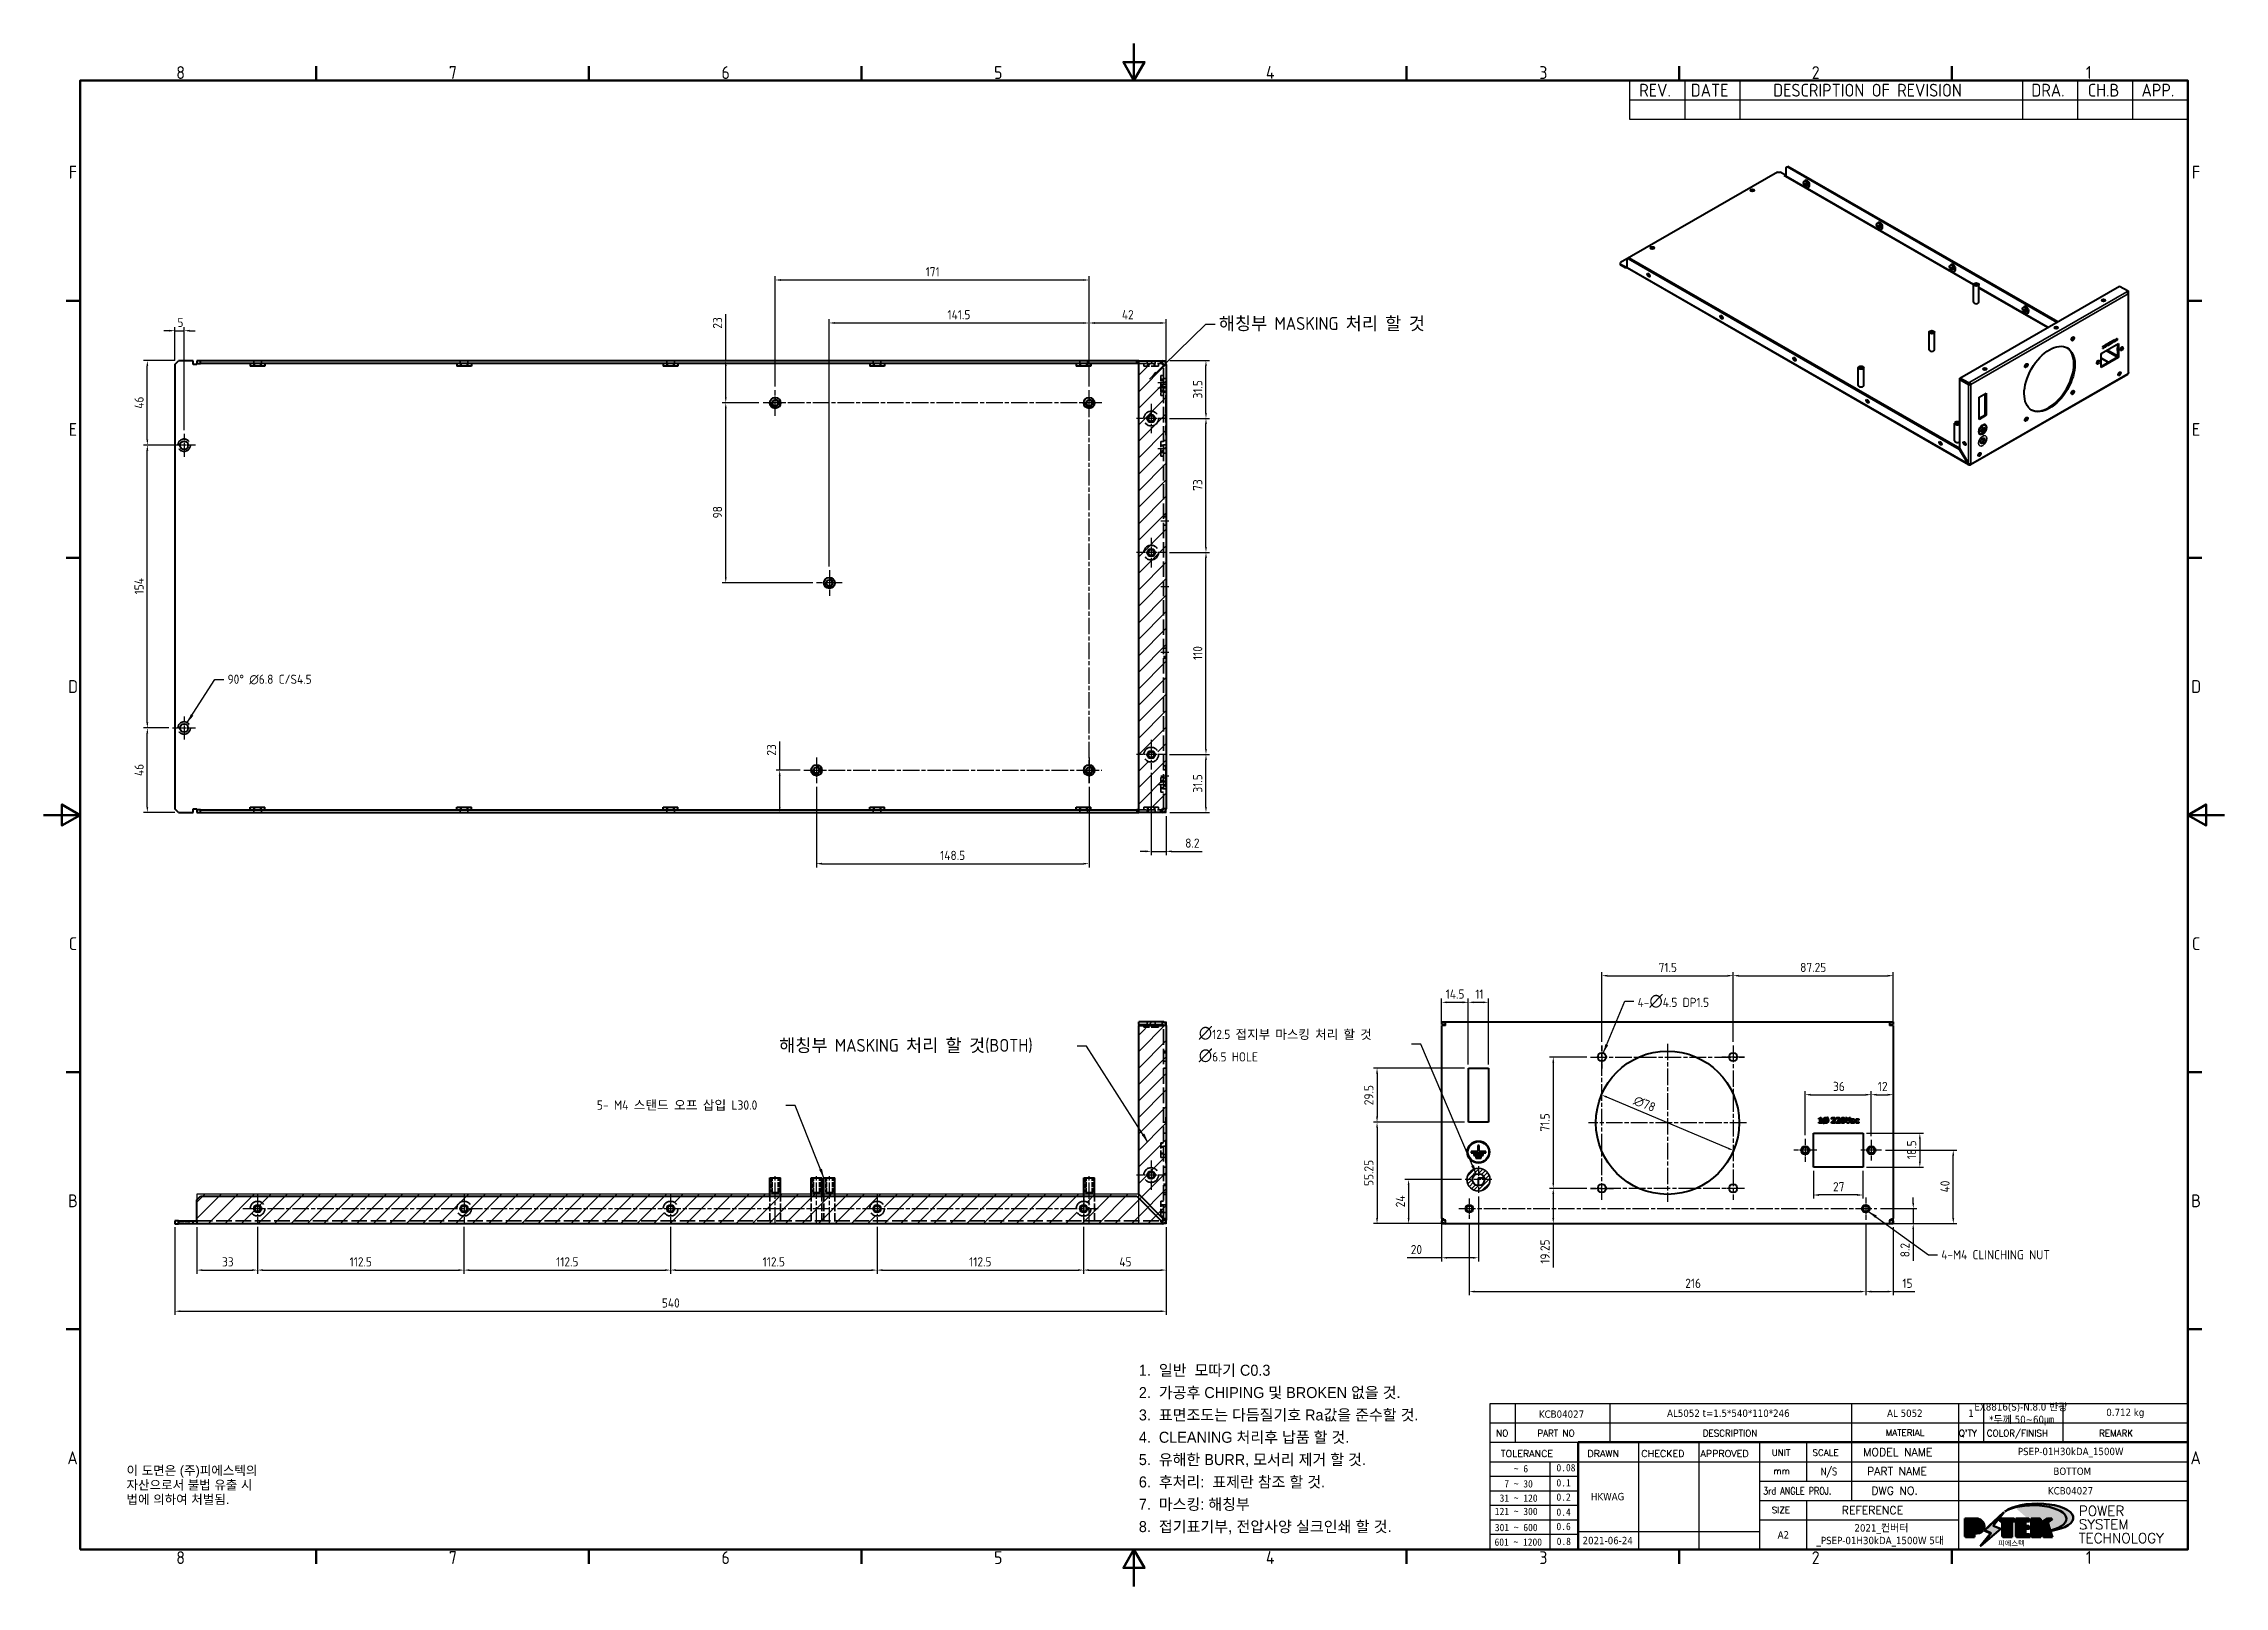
# Model space of a CAD drawing. Header units: millimetres. Extents: x 0 to 1188, y 0 to 840.
import ezdxf
from ezdxf.enums import TextEntityAlignment as Align

# ---------------------------------------------------------------- set-up
doc = ezdxf.new("R2010")
doc.units = ezdxf.units.MM
doc.header["$LTSCALE"] = 2
doc.linetypes.add('CHAIN', pattern=[0.3543, 0.2362, -0.0295, 0.0591, -0.0295])
doc.linetypes.add('DASHED', pattern=[0.2067, 0.1654, -0.0413])
doc.layers.get('0').update_dxf_attribs({"color": 3, "lineweight": 25})
for name, color, linetype, lineweight in [('가려진 것(ISO)', 2, 'DASHED', 35), ('가시적인 것(ISO)', 3, 'Continuous', 40), ('가시적인 좁은 것(ISO)', 3, 'Continuous', 35), ('경계(ISO)', 7, 'Continuous', 50), ('기호(ISO)', 5, 'Continuous', 25), ('스케치 형상(ISO)', 3, 'Continuous', 25), ('제목(ISO)', 5, 'Continuous', 50), ('중심 표식(ISO)', 1, 'Continuous', 25), ('중심선(ISO)', 1, 'Continuous', 25), ('치수(ISO)', 2, 'Continuous', 25), ('해치(ISO)', 7, 'Continuous', 18)]:
    doc.layers.add(name, color=color, linetype=linetype, lineweight=lineweight)
doc.styles.add('HAN_291', font='')
doc.styles.add('HAN_370', font='', dxfattribs={"width": 2})
doc.styles.add('ISO Proportional', font='arial.ttf')
doc.styles.add('RC_284', font='ROMANC.shx')
doc.styles.add('RC_287', font='ROMANC.shx')
doc.styles.add('RC_292', font='ROMANC.shx')
doc.styles.add('ROMANT_294', font='romant.shx')
doc.styles.add('문자 텍스트_PSTEK_POSCO', font='isocp.shx')
doc.styles.add('치수 텍스트_PSTEK_POSCO', font='isocp.shx')
doc.styles.add('텍스트 스타일198', font='tahoma.ttf')
doc.styles.add('텍스트 스타일333', font='ROMANC.shx', dxfattribs={"width": 0.8})
doc.styles.get('HAN_291').set_extended_font_data('GulimChe')
doc.styles.get('HAN_370').set_extended_font_data('GulimChe')
doc.dimstyles.new('치수_PSTEK_POSCO', dxfattribs={"dimscale": 2, "dimtxt": 2.5, "dimasz": 1.5, "dimexe": 1, "dimexo": 1, "dimgap": 1, "dimtad": 1, "dimrnd": 1e-08, "dimdsep": 46, "dimtxsty": '치수 텍스트_PSTEK_POSCO', "dimcen": 0.09, "dimdle": 10, "dimclrd": 7, "dimclre": 7, "dimclrt": 2, "dimadec": 1, "dimazin": 2, "dimtfac": 1, "dimtmove": 0, "dimatfit": 3, "dimfxl": 0, "dimtolj": 1, "dimlwd": -1, "dimlwe": -1, "dimarcsym": 0})
doc.dimstyles.new('치수_PSTEK_POSCO$7', dxfattribs={"dimscale": 2, "dimtxt": 2.5, "dimasz": 2.5, "dimexe": 1, "dimexo": 1, "dimgap": 1, "dimtad": 1, "dimrnd": 1e-08, "dimdsep": 46, "dimtxsty": '치수 텍스트_PSTEK_POSCO', "dimcen": 0.09, "dimdle": 10, "dimclrd": 7, "dimclre": 7, "dimclrt": 2, "dimadec": 1, "dimazin": 2, "dimtfac": 1, "dimtmove": 0, "dimatfit": 3, "dimfxl": 0, "dimtolj": 1, "dimlwd": -1, "dimlwe": -1, "dimarcsym": 0})
pattern_1 = [(45, (0, 0), (-4.49013, 4.49013), [])]

msp = doc.modelspace()

# ---------------------------------------------------------------- texts
at = {"layer": '기호(ISO)', "color": 2, "char_height": 7, "attachment_point": 7, "style": '문자 텍스트_PSTEK_POSCO'}
for s, insert in [('REV.', (869.228, 811.145)), ('DATE', (897.28, 811.145)), ('DESCRIPTION OF REVISION', (942.22, 811.145)), ('DRA.', (1082.84, 811.145)), ('CH.B', (1113.616, 811.145)), ('APP.', (1142.846, 811.17))]:
    msp.add_mtext(s, dxfattribs=dict(at, insert=insert))
at = {"layer": '기호(ISO)', "color": 2, "attachment_point": 4, "style": '치수 텍스트_PSTEK_POSCO'}
for s, insert, char_height, width in [('{\\fSystem|b0|i0;\\H7.0000;해칭부\\fISOCP|b0|i0;\\H7.0000; MASKING \\fSystem|b0|i0;\\H7.0000;처리\\fISOCP|b0|i0;\\H7.0000; \\fSystem|b0|i0;\\H7.0000;할\\fISOCP|b0|i0;\\H7.0000; \\fSystem|b0|i0;\\H7.0000;것}', (640.21, 687.249), 7, 118.75134), ('{\\fISOCP|b0|i0;\\H7.0000;해칭부 MASKING 처리 할 것(BOTH)}', (400.688, 294.205), 7, 160.42431), ('{\\fisocp|b0|i0;\\H5.0722;5- M4 스탠드 오프 삽입 L30.0}', (301.385, 261.839), 5.0722, 101.03291), ('{\\fISOCP|b0|i0;\\H5.0000;4-M4 CLINCHING NUT}', (1033.741, 180.559), 5, 68.34922)]:
    msp.add_mtext(s, dxfattribs=dict(at, insert=insert, char_height=char_height, width=width))
at = {"layer": '기호(ISO)', "color": 2, "char_height": 5, "attachment_point": 4}
for s, insert, width, line_spacing_factor, style in [('{90° \\fAIGDT|b0|i0;\\H5.0000;n\\fisocp|b0|i0;\\H5.0000;6.8 C/S4.5}', (100.211, 493.747), 53.37249, 0.4375, '치수 텍스트_PSTEK_POSCO'), ('{4-\\fAIGDT|b0|i0;\\H7.0000;n\\fisocp|b0|i0;\\H5.0000;4.5 DP1.5}', (868.34, 318.721), 46.08395, 0.4375, '치수 텍스트_PSTEK_POSCO'), ('{\\fisocp|b0|i0;\\H5.0000;\\fAIGDT|b0|i0;\\H7.0000;n\\fisocp|b0|i0;\\H5.0000;12.5 접지부 마스킹 처리 할 것  \\P\\fAIGDT|b0|i0;\\H7.0000;n\\fisocp|b0|i0;\\H5.0000;6.5 HOLE}', (629.302, 295.191), 113.93091, 1.05, '치수 텍스트_PSTEK_POSCO'), ('{\\fArial|b0|i0;\\H5.0000;이 도면은 (주)피에스텍의\\P자산으로서 불법 유출 시 \\P법에 의하여 처벌됨.}', (45.181, 54.963), 78.61221, 0.944221, '문자 텍스트_PSTEK_POSCO')]:
    msp.add_mtext(s, dxfattribs=dict(at, insert=insert, width=width, line_spacing_factor=line_spacing_factor, style=style))

# ---------------------------------------------------------------- blocks, each defined once
blk = doc.blocks.new('경계 Default Border')
at = {"layer": '경계(ISO)'}
for p, q in [((74.25, 410), (74.25, 413.9)), ((148.5, 410), (148.5, 413.9)), ((222.75, 410), (222.75, 413.9)), ((371.25, 410), (371.25, 413.9)), ((445.5, 410), (445.5, 413.9)), ((519.75, 410), (519.75, 413.9)), ((10, 350), (6.1, 350)), ((584, 350), (587.9, 350)), ((10, 280), (6.1, 280)), ((584, 280), (587.9, 280)), ((10, 140), (6.1, 140)), ((584, 140), (587.9, 140)), ((10, 70), (6.1, 70)), ((584, 70), (587.9, 70)), ((74.25, 10), (74.25, 6.1)), ((148.5, 10), (148.5, 6.1)), ((222.75, 10), (222.75, 6.1)), ((371.25, 10), (371.25, 6.1)), ((445.5, 10), (445.5, 6.1)), ((519.75, 10), (519.75, 6.1))]:
    blk.add_line(p, q, dxfattribs=at)
at = {"layer": '경계(ISO)', "flags": 128}
for points in [[(297, 420), (297, 410), (294.11, 415), (299.89, 415), (297, 410)], [(10, 10), (10, 410), (584, 410), (584, 10), (10, 10)], [(0, 210), (10, 210), (5, 212.89), (5, 207.11), (10, 210)], [(594, 210), (584, 210), (589, 212.89), (589, 207.11), (584, 210)], [(297, 0), (297, 10), (294.11, 5), (299.89, 5), (297, 10)]]:
    blk.add_lwpolyline(points, dxfattribs=at)
at = {"layer": '경계(ISO)', "color": 2, "char_height": 3.5, "attachment_point": 7, "style": '문자 텍스트_PSTEK_POSCO'}
for s, insert in [('8', (36.13, 410.37)), ('7', (110.38, 410.39)), ('6', (184.63, 410.37)), ('5', (258.88, 410.37)), ('4', (332.93, 410.4)), ('3', (407.4, 410.37)), ('2', (481.61, 410.37)), ('1', (556.28, 410.4)), ('F', (6.85, 383.25)), ('F', (585.15, 383.25)), ('E', (6.85, 313.22)), ('E', (585.15, 313.22)), ('D', (6.66, 243.22)), ('D', (584.96, 243.22)), ('C', (6.85, 173.22)), ('C', (585.15, 173.22)), ('B', (6.66, 103.22)), ('B', (584.96, 103.22)), ('A', (6.47, 33.24)), ('A', (584.77, 33.24)), ('8', (36.13, 6.07)), ('7', (110.38, 6.09)), ('6', (184.63, 6.07)), ('5', (258.88, 6.07)), ('4', (332.93, 6.1)), ('3', (407.4, 6.07)), ('2', (481.61, 6.07)), ('1', (556.28, 6.1))]:
    blk.add_mtext(s, dxfattribs=dict(at, insert=insert))
blk = doc.blocks.new('제목 블록 PSTEK')
h = blk.add_hatch(color=1)
edge = h.paths.add_edge_path(flags=0)
edge.add_line((314.22, 19.61), (314.22, 17))
edge.add_line((314.22, 17), (314.35, 17))
edge.add_arc((314.35, 17.65), 0.651, 270, 360)
edge.add_line((315, 17.65), (315, 18.96))
edge.add_arc((314.35, 18.96), 0.651, 0, 90)
edge.add_line((314.35, 19.61), (314.22, 19.61))
edge = h.paths.add_edge_path()
edge.add_arc((314.98, 18.29), 1.97, 270, 450)
edge.add_line((314.98, 20.26), (311.77, 20.26))
edge.add_line((311.77, 20.26), (311.77, 15.34))
edge.add_line((311.77, 15.34), (314.22, 15.34))
edge.add_line((314.22, 15.34), (314.22, 16.32))
edge.add_line((314.22, 16.32), (314.98, 16.32))
h = blk.add_hatch(color=252)
edge = h.paths.add_edge_path()
edge.add_arc((314.98, 18.29), 1.97, 270, 406.82787)
edge.add_arc((315.16, 18.14), 1.97, -90, 53.56098, ccw=False)
edge.add_line((315.16, 16.17), (314.4, 16.17))
edge.add_line((314.4, 16.17), (314.4, 15.19))
edge.add_line((314.4, 15.19), (311.94, 15.19))
edge.add_line((311.94, 15.19), (311.94, 15.34))
edge.add_line((311.94, 15.34), (314.22, 15.34))
edge.add_line((314.22, 15.34), (314.22, 16.32))
edge.add_line((314.22, 16.32), (314.98, 16.32))
h = blk.add_hatch(color=252)
edge = h.paths.add_edge_path()
edge.add_line((314.4, 19.46), (314.53, 19.46))
edge.add_arc((314.53, 18.81), 0.651, 60.41893, 90, ccw=False)
edge.add_arc((314.35, 18.96), 0.651, 39.96992, 90)
edge.add_line((314.35, 19.61), (314.22, 19.61))
edge.add_line((314.22, 19.61), (314.22, 17))
edge.add_line((314.22, 17), (314.35, 17))
edge.add_arc((314.35, 17.65), 0.651, 270, 274.69308)
edge.add_line((314.4, 17), (314.4, 19.46))
for color, points in [(252, [(317.22, 17.06), (322.03, 21.63), (322.28, 21.94), (317.05, 16.98), (318.75, 16.19), (316, 12.72), (316.34, 13), (318.92, 16.27)]), (5, [(321.62, 17.42), (319.53, 18.25), (322.45, 22.02), (317.22, 17.06), (318.92, 16.27), (316.17, 12.8)]), (1, [(324.48, 19.61), (325.24, 19.61), (325.24, 20.26), (321.23, 20.26), (321.23, 19.61), (321.98, 19.61), (321.98, 15.34), (324.48, 15.34)]), (252, [(321.98, 19.61), (321.4, 19.61), (321.4, 19.46), (321.98, 19.46)]), (252, [(324.66, 19.46), (325.42, 19.46), (325.42, 20.11), (325.24, 20.11), (325.24, 19.61), (324.48, 19.61), (324.48, 15.34), (322.16, 15.34), (322.16, 15.19), (324.66, 15.19)]), (1, [(329.23, 20.26), (325.66, 20.26), (325.66, 15.34), (329.36, 15.34), (329.36, 15.99), (328.11, 15.99), (328.11, 17.56), (329.23, 17.56), (329.23, 18.26), (328.11, 18.26), (328.11, 19.61), (329.23, 19.61)]), (252, [(328.29, 19.46), (329.41, 19.46), (329.41, 20.11), (329.23, 20.11), (329.23, 19.61), (328.11, 19.61), (328.11, 18.26), (328.29, 18.26)]), (252, [(328.29, 17.42), (329.41, 17.42), (329.41, 18.11), (329.23, 18.11), (329.23, 17.56), (328.11, 17.56), (328.11, 15.99), (328.29, 15.99)]), (1, [(332.33, 20.26), (329.86, 20.26), (329.86, 15.34), (332.33, 15.34), (332.33, 17.43), (333.07, 15.34), (335.49, 15.34), (334.25, 19.31), (335.44, 20.26), (334.31, 20.26), (332.33, 19)]), (252, [(332.51, 20.11), (332.33, 20.11), (332.33, 19), (332.51, 19.11)]), (252, [(335.62, 20.11), (335.25, 20.11), (334.25, 19.31), (335.49, 15.34), (333.2, 15.34), (333.25, 15.19), (335.66, 15.19), (334.43, 19.16)]), (252, [(329.54, 15.85), (329.36, 15.85), (329.36, 15.34), (325.83, 15.34), (325.83, 15.19), (329.54, 15.19)]), (252, [(332.51, 16.93), (332.33, 17.43), (332.33, 15.34), (330.04, 15.34), (330.04, 15.19), (332.51, 15.19)])]:
    blk.add_hatch(color=color).paths.add_polyline_path(points)
at = {"layer": '해치(ISO)', "true_color": 0x27d1fc}
h = blk.add_hatch(color=140, dxfattribs=at)
edge = h.paths.add_edge_path()
edge.add_ellipse((330.37, 20.16), major_axis=(9.1, 0), ratio=0.40699, start_angle=301.30985, end_angle=507.74369)
edge.add_ellipse((331.53, 20.46), major_axis=(-9.82, 0), ratio=0.39426, start_angle=111.51207, end_angle=334.47025, ccw=False)
edge.add_line((335.14, 16.86), (335.1, 16.99))
at = {"color": 180}
for p, q in [((182.48, 11.79), (182.48, 51.57)), ((182.48, 51.57), (372.48, 51.57)), ((189.27, 51.57), (189.27, 41.01)), ((215.22, 41.01), (215.22, 51.57)), ((280.88, 51.57), (280.88, 41.01)), ((310.09, 51.57), (310.09, 41.01)), ((316.9, 51.57), (316.9, 41.01)), ((338.46, 51.57), (338.46, 41.01)), ((372.48, 51.57), (372.48, 11.79)), ((182.48, 46.29), (372.48, 46.29)), ((182.48, 41.01), (206.45, 41.01)), ((182.48, 35.73), (206.45, 35.73)), ((198.86, 12.03), (198.86, 35.73)), ((206.45, 35.73), (372.48, 35.73)), ((222.94, 11.79), (222.94, 41.01)), ((239.43, 11.79), (239.43, 41.01)), ((255.92, 11.79), (255.92, 41.01)), ((268.69, 41.01), (268.69, 30.45)), ((280.88, 41.01), (280.88, 25.17)), ((310.09, 41.01), (310.09, 11.79)), ((182.48, 31.78), (206.45, 31.78)), ((255.92, 30.45), (372.48, 30.45)), ((182.48, 27.83), (206.45, 27.83)), ((182.48, 23.88), (206.45, 23.88)), ((255.92, 25.17), (372.48, 25.17)), ((268.69, 25.17), (268.69, 11.79)), ((182.48, 19.93), (206.45, 19.93)), ((255.92, 19.89), (310.09, 19.89)), ((182.48, 15.98), (206.45, 15.98)), ((206.45, 16.74), (255.92, 16.74)), ((182.48, 11.79), (372.48, 11.79))]:
    blk.add_line(p, q, dxfattribs=at)
at = {"color": 7, "lineweight": 50}
for p, q in [((206.45, 11.79), (206.45, 41.01)), ((206.45, 41.01), (372.48, 41.01))]:
    blk.add_line(p, q, dxfattribs=at)
at = {"color": 7}
for p, q in [((314.98, 20.26), (311.77, 20.26)), ((311.77, 20.26), (311.77, 15.34)), ((314.98, 20.26), (311.77, 20.26)), ((311.77, 20.26), (311.77, 15.34)), ((314.22, 17), (314.22, 19.61)), ((314.22, 19.61), (314.35, 19.61)), ((314.35, 19.61), (314.22, 19.61)), ((314.22, 19.61), (314.22, 17)), ((314.22, 17), (314.22, 19.61)), ((314.22, 19.61), (314.35, 19.61)), ((314.4, 19.46), (314.53, 19.46)), ((314.4, 17), (314.4, 19.46)), ((315, 18.96), (315, 17.65)), ((315, 18.96), (315, 17.65)), ((322.28, 21.94), (317.05, 16.98)), ((322.45, 22.02), (317.22, 17.06)), ((317.22, 17.06), (322.03, 21.63)), ((319.53, 18.25), (322.45, 22.02)), ((321.62, 17.42), (319.53, 18.25)), ((325.24, 20.26), (321.23, 20.26)), ((321.23, 20.26), (321.23, 19.61)), ((325.24, 20.26), (321.23, 20.26)), ((321.23, 20.26), (321.23, 19.61)), ((321.23, 19.61), (321.98, 19.61)), ((321.23, 19.61), (321.98, 19.61)), ((321.4, 19.61), (321.4, 19.46)), ((321.98, 19.61), (321.4, 19.61)), ((321.4, 19.46), (321.98, 19.46)), ((321.98, 19.61), (321.98, 15.34)), ((321.98, 19.46), (321.98, 19.61)), ((321.98, 19.61), (321.98, 15.34)), ((322.03, 21.63), (322.28, 21.94)), ((324.48, 19.61), (325.24, 19.61)), ((324.48, 15.34), (324.48, 19.61)), ((325.24, 19.61), (324.48, 19.61)), ((324.48, 19.61), (324.48, 15.34)), ((324.48, 19.61), (325.24, 19.61)), ((324.48, 15.34), (324.48, 19.61)), ((324.66, 19.46), (325.42, 19.46)), ((324.66, 15.19), (324.66, 19.46)), ((325.24, 19.61), (325.24, 20.26)), ((325.24, 19.61), (325.24, 20.26)), ((325.42, 20.11), (325.24, 20.11)), ((325.24, 20.11), (325.24, 19.61)), ((325.42, 19.46), (325.42, 20.11)), ((329.23, 20.26), (325.66, 20.26)), ((325.66, 20.26), (325.66, 15.34)), ((325.66, 20.26), (325.66, 15.34)), ((329.23, 20.26), (325.66, 20.26)), ((328.11, 18.26), (328.11, 19.61)), ((328.11, 19.61), (329.23, 19.61)), ((329.23, 19.61), (328.11, 19.61)), ((328.11, 19.61), (328.11, 18.26)), ((328.11, 18.26), (328.11, 19.61)), ((328.11, 19.61), (329.23, 19.61)), ((329.23, 18.26), (328.11, 18.26)), ((328.11, 18.26), (328.29, 18.26)), ((329.23, 18.26), (328.11, 18.26)), ((328.29, 18.26), (328.29, 19.46)), ((328.29, 19.46), (329.41, 19.46)), ((329.23, 19.61), (329.23, 20.26)), ((329.23, 19.61), (329.23, 20.26)), ((329.41, 20.11), (329.23, 20.11)), ((329.23, 20.11), (329.23, 19.61)), ((329.23, 17.56), (329.23, 18.26)), ((329.23, 17.56), (329.23, 18.26)), ((329.41, 18.11), (329.23, 18.11)), ((329.23, 18.11), (329.23, 17.56)), ((329.41, 19.46), (329.41, 20.11)), ((329.41, 17.42), (329.41, 18.11)), ((332.33, 20.26), (329.86, 20.26)), ((329.86, 20.26), (329.86, 15.34)), ((329.86, 20.26), (329.86, 15.34)), ((332.33, 20.26), (329.86, 20.26)), ((334.31, 20.26), (332.33, 19)), ((332.33, 19), (332.33, 20.26)), ((334.31, 20.26), (332.33, 19)), ((332.33, 19), (332.33, 20.26)), ((332.51, 20.11), (332.33, 20.11)), ((332.33, 20.11), (332.33, 19)), ((332.33, 19), (332.51, 19.11)), ((332.51, 19.11), (332.51, 20.11)), ((334.25, 19.31), (335.44, 20.26)), ((334.25, 19.31), (335.44, 20.26)), ((335.25, 20.11), (334.25, 19.31)), ((335.49, 15.34), (334.25, 19.31)), ((334.25, 19.31), (335.49, 15.34)), ((335.49, 15.34), (334.25, 19.31)), ((335.44, 20.26), (334.31, 20.26)), ((335.44, 20.26), (334.31, 20.26)), ((334.43, 19.16), (335.62, 20.11)), ((335.66, 15.19), (334.43, 19.16)), ((335.62, 20.11), (335.25, 20.11)), ((311.77, 15.34), (314.22, 15.34)), ((311.77, 15.34), (314.22, 15.34)), ((314.22, 15.34), (311.94, 15.34)), ((311.94, 15.34), (311.94, 15.19)), ((311.94, 15.19), (314.4, 15.19)), ((314.35, 17), (314.22, 17)), ((314.22, 17), (314.35, 17)), ((314.35, 17), (314.22, 17)), ((314.22, 16.32), (314.98, 16.32)), ((314.22, 15.34), (314.22, 16.32)), ((314.98, 16.32), (314.22, 16.32)), ((314.22, 16.32), (314.22, 15.34)), ((314.22, 16.32), (314.98, 16.32)), ((314.22, 15.34), (314.22, 16.32)), ((314.4, 16.17), (315.16, 16.17)), ((314.4, 15.19), (314.4, 16.17)), ((318.75, 16.19), (316, 12.72)), ((316, 12.72), (316.34, 13)), ((316.17, 12.8), (321.62, 17.42)), ((318.92, 16.27), (316.17, 12.8)), ((316.34, 13), (318.92, 16.27)), ((317.05, 16.98), (318.75, 16.19)), ((318.92, 16.27), (317.22, 17.06)), ((317.22, 17.06), (318.92, 16.27)), ((321.98, 15.34), (324.48, 15.34)), ((321.98, 15.34), (324.48, 15.34)), ((324.48, 15.34), (322.16, 15.34)), ((322.16, 15.34), (322.16, 15.19)), ((322.16, 15.19), (324.66, 15.19)), ((325.66, 15.34), (329.36, 15.34)), ((325.66, 15.34), (329.36, 15.34)), ((329.36, 15.34), (325.83, 15.34)), ((325.83, 15.34), (325.83, 15.19)), ((325.83, 15.19), (329.54, 15.19)), ((328.11, 17.56), (329.23, 17.56)), ((328.11, 15.99), (328.11, 17.56)), ((329.23, 17.56), (328.11, 17.56)), ((328.11, 17.56), (328.11, 15.99)), ((328.11, 17.56), (329.23, 17.56)), ((328.11, 15.99), (328.11, 17.56)), ((329.36, 15.99), (328.11, 15.99)), ((328.11, 15.99), (328.29, 15.99)), ((329.36, 15.99), (328.11, 15.99)), ((328.29, 15.99), (328.29, 17.42)), ((328.29, 17.42), (329.41, 17.42)), ((329.36, 15.34), (329.36, 15.99)), ((329.36, 15.34), (329.36, 15.99)), ((329.54, 15.85), (329.36, 15.85)), ((329.36, 15.85), (329.36, 15.34)), ((329.54, 15.19), (329.54, 15.85)), ((329.86, 15.34), (332.33, 15.34)), ((329.86, 15.34), (332.33, 15.34)), ((332.33, 15.34), (330.04, 15.34)), ((330.04, 15.34), (330.04, 15.19)), ((330.04, 15.19), (332.51, 15.19)), ((332.33, 17.43), (333.07, 15.34)), ((332.33, 15.34), (332.33, 17.43)), ((332.51, 16.93), (332.33, 17.43)), ((332.33, 17.43), (332.33, 15.34)), ((332.33, 17.43), (333.07, 15.34)), ((332.33, 15.34), (332.33, 17.43)), ((332.51, 15.19), (332.51, 16.93)), ((333.07, 15.34), (335.49, 15.34)), ((333.07, 15.34), (335.49, 15.34)), ((335.49, 15.34), (333.2, 15.34)), ((333.2, 15.34), (333.25, 15.19)), ((333.25, 15.19), (335.66, 15.19)), ((345.04, 17.5), (344.99, 17.69))]:
    blk.add_line(p, q, dxfattribs=at)
at = {"color": 1}
for p, q in [((314.98, 20.26), (311.77, 20.26)), ((311.77, 20.26), (311.77, 15.34)), ((314.22, 17), (314.22, 19.61)), ((314.22, 19.61), (314.35, 19.61)), ((315, 18.96), (315, 17.65)), ((325.24, 20.26), (321.23, 20.26)), ((321.23, 20.26), (321.23, 19.61)), ((321.23, 19.61), (321.98, 19.61)), ((321.98, 19.61), (321.98, 15.34)), ((324.48, 19.61), (325.24, 19.61)), ((324.48, 15.34), (324.48, 19.61)), ((325.24, 19.61), (325.24, 20.26)), ((329.23, 20.26), (325.66, 20.26)), ((325.66, 20.26), (325.66, 15.34)), ((328.11, 18.26), (328.11, 19.61)), ((328.11, 19.61), (329.23, 19.61)), ((329.23, 18.26), (328.11, 18.26)), ((329.23, 19.61), (329.23, 20.26)), ((329.23, 17.56), (329.23, 18.26)), ((332.33, 20.26), (329.86, 20.26)), ((329.86, 20.26), (329.86, 15.34)), ((334.31, 20.26), (332.33, 19)), ((332.33, 19), (332.33, 20.26)), ((334.25, 19.31), (335.44, 20.26)), ((335.49, 15.34), (334.25, 19.31)), ((335.44, 20.26), (334.31, 20.26)), ((311.77, 15.34), (314.22, 15.34)), ((314.35, 17), (314.22, 17)), ((314.22, 16.32), (314.98, 16.32)), ((314.22, 15.34), (314.22, 16.32)), ((321.98, 15.34), (324.48, 15.34)), ((325.66, 15.34), (329.36, 15.34)), ((328.11, 17.56), (329.23, 17.56)), ((328.11, 15.99), (328.11, 17.56)), ((329.36, 15.99), (328.11, 15.99)), ((329.36, 15.34), (329.36, 15.99)), ((329.86, 15.34), (332.33, 15.34)), ((332.33, 17.43), (333.07, 15.34)), ((332.33, 15.34), (332.33, 17.43)), ((333.07, 15.34), (335.49, 15.34))]:
    blk.add_line(p, q, dxfattribs=at)
at = {"color": 5}
for p, q in [((322.45, 22.02), (317.22, 17.06)), ((319.53, 18.25), (322.45, 22.02)), ((321.62, 17.42), (319.53, 18.25)), ((316.17, 12.8), (321.62, 17.42)), ((318.92, 16.27), (316.17, 12.8)), ((317.22, 17.06), (318.92, 16.27))]:
    blk.add_line(p, q, dxfattribs=at)
at = {"color": 7}
for centre, radius, start, end in [((314.35, 18.96), 0.651, 0, 90), ((314.35, 18.96), 0.651, 39.96992, 90), ((314.35, 18.96), 0.651, 0, 90), ((314.53, 18.81), 0.651, 60.41893, 90), ((314.98, 18.29), 1.97, 270, 90), ((314.98, 18.29), 1.97, 270, 90), ((314.98, 18.29), 1.97, 270, 46.82787), ((315.16, 18.14), 1.97, 270, 53.56098), ((314.35, 17.65), 0.651, 270, 0), ((314.35, 17.65), 0.651, 270, 0), ((314.35, 17.65), 0.651, 270, 274.69308)]:
    blk.add_arc(centre, radius, start, end, dxfattribs=at)
at = {"color": 1}
for centre, radius, start, end in [((314.35, 18.96), 0.651, 0, 90), ((314.98, 18.29), 1.97, 270, 90), ((314.35, 17.65), 0.651, 270, 0)]:
    blk.add_arc(centre, radius, start, end, dxfattribs=at)
at = {"layer": '제목(ISO)', "lineweight": 18}
blk.add_line((182.48, 35.73), (182.48, 11.79), dxfattribs=at)
at = {"layer": '제목(ISO)'}
for p, q in [((314.98, 20.26), (311.77, 20.26)), ((311.77, 20.26), (311.77, 15.34)), ((314.22, 17), (314.22, 19.61)), ((314.22, 19.61), (314.35, 19.61)), ((314.35, 19.61), (314.22, 19.61)), ((314.22, 19.61), (314.22, 17)), ((314.4, 19.46), (314.53, 19.46)), ((314.4, 17), (314.4, 19.46)), ((315, 18.96), (315, 17.65)), ((322.28, 21.94), (317.05, 16.98)), ((322.45, 22.02), (317.22, 17.06)), ((317.22, 17.06), (322.03, 21.63)), ((319.53, 18.25), (322.45, 22.02)), ((321.62, 17.42), (319.53, 18.25)), ((325.24, 20.26), (321.23, 20.26)), ((321.23, 20.26), (321.23, 19.61)), ((321.23, 19.61), (321.98, 19.61)), ((321.98, 19.61), (321.4, 19.61)), ((321.4, 19.61), (321.4, 19.46)), ((321.4, 19.46), (321.98, 19.46)), ((321.98, 19.61), (321.98, 15.34)), ((321.98, 19.46), (321.98, 19.61)), ((322.03, 21.63), (322.28, 21.94)), ((324.48, 19.61), (325.24, 19.61)), ((324.48, 15.34), (324.48, 19.61)), ((325.24, 19.61), (324.48, 19.61)), ((324.48, 19.61), (324.48, 15.34)), ((324.66, 19.46), (325.42, 19.46)), ((324.66, 15.19), (324.66, 19.46)), ((325.24, 19.61), (325.24, 20.26)), ((325.42, 20.11), (325.24, 20.11)), ((325.24, 20.11), (325.24, 19.61)), ((325.42, 19.46), (325.42, 20.11)), ((329.23, 20.26), (325.66, 20.26)), ((325.66, 20.26), (325.66, 15.34)), ((328.11, 18.26), (328.11, 19.61)), ((328.11, 19.61), (329.23, 19.61)), ((329.23, 19.61), (328.11, 19.61)), ((328.11, 19.61), (328.11, 18.26)), ((329.23, 18.26), (328.11, 18.26)), ((328.11, 18.26), (328.29, 18.26)), ((328.29, 19.46), (329.41, 19.46)), ((328.29, 18.26), (328.29, 19.46)), ((329.23, 19.61), (329.23, 20.26)), ((329.41, 20.11), (329.23, 20.11)), ((329.23, 20.11), (329.23, 19.61)), ((329.23, 17.56), (329.23, 18.26)), ((329.41, 18.11), (329.23, 18.11)), ((329.23, 18.11), (329.23, 17.56)), ((329.41, 19.46), (329.41, 20.11)), ((329.41, 17.42), (329.41, 18.11)), ((332.33, 20.26), (329.86, 20.26)), ((329.86, 20.26), (329.86, 15.34)), ((334.31, 20.26), (332.33, 19)), ((332.33, 19), (332.33, 20.26)), ((332.51, 20.11), (332.33, 20.11)), ((332.33, 20.11), (332.33, 19)), ((332.33, 19), (332.51, 19.11)), ((332.51, 19.11), (332.51, 20.11)), ((334.25, 19.31), (335.44, 20.26)), ((335.25, 20.11), (334.25, 19.31)), ((335.49, 15.34), (334.25, 19.31)), ((334.25, 19.31), (335.49, 15.34)), ((335.44, 20.26), (334.31, 20.26)), ((334.43, 19.16), (335.62, 20.11)), ((335.66, 15.19), (334.43, 19.16)), ((335.62, 20.11), (335.25, 20.11)), ((311.77, 15.34), (314.22, 15.34)), ((314.22, 15.34), (311.94, 15.34)), ((311.94, 15.34), (311.94, 15.19)), ((311.94, 15.19), (314.4, 15.19)), ((314.35, 17), (314.22, 17)), ((314.22, 17), (314.35, 17)), ((314.22, 15.34), (314.22, 16.32)), ((314.22, 16.32), (314.98, 16.32)), ((314.98, 16.32), (314.22, 16.32)), ((314.22, 16.32), (314.22, 15.34)), ((314.4, 15.19), (314.4, 16.17)), ((314.4, 16.17), (315.16, 16.17)), ((318.75, 16.19), (316, 12.72)), ((316, 12.72), (316.34, 13)), ((316.17, 12.8), (321.62, 17.42)), ((318.92, 16.27), (316.17, 12.8)), ((316.34, 13), (318.92, 16.27)), ((317.05, 16.98), (318.75, 16.19)), ((317.22, 17.06), (318.92, 16.27)), ((318.92, 16.27), (317.22, 17.06)), ((321.98, 15.34), (324.48, 15.34)), ((324.48, 15.34), (322.16, 15.34)), ((322.16, 15.34), (322.16, 15.19)), ((322.16, 15.19), (324.66, 15.19)), ((325.66, 15.34), (329.36, 15.34)), ((329.36, 15.34), (325.83, 15.34)), ((325.83, 15.34), (325.83, 15.19)), ((325.83, 15.19), (329.54, 15.19)), ((328.11, 15.99), (328.11, 17.56)), ((328.11, 17.56), (329.23, 17.56)), ((329.23, 17.56), (328.11, 17.56)), ((328.11, 17.56), (328.11, 15.99)), ((329.36, 15.99), (328.11, 15.99)), ((328.11, 15.99), (328.29, 15.99)), ((328.29, 17.42), (329.41, 17.42)), ((328.29, 15.99), (328.29, 17.42)), ((329.36, 15.34), (329.36, 15.99)), ((329.54, 15.85), (329.36, 15.85)), ((329.36, 15.85), (329.36, 15.34)), ((329.54, 15.19), (329.54, 15.85)), ((329.86, 15.34), (332.33, 15.34)), ((332.33, 15.34), (330.04, 15.34)), ((330.04, 15.34), (330.04, 15.19)), ((330.04, 15.19), (332.51, 15.19)), ((332.33, 15.34), (332.33, 17.43)), ((332.33, 17.43), (333.07, 15.34)), ((332.51, 16.93), (332.33, 17.43)), ((332.33, 17.43), (332.33, 15.34)), ((332.51, 15.19), (332.51, 16.93)), ((333.07, 15.34), (335.49, 15.34)), ((335.49, 15.34), (333.2, 15.34)), ((333.2, 15.34), (333.25, 15.19)), ((333.25, 15.19), (335.66, 15.19))]:
    blk.add_line(p, q, dxfattribs=at)
at = {"layer": '제목(ISO)', "color": 4}
blk.add_line((335.14, 16.86), (335.1, 16.99), dxfattribs=at)
at = {"layer": '제목(ISO)'}
for centre, radius, start, end in [((314.35, 18.96), 0.651, 0, 90), ((314.35, 18.96), 0.651, 39.96992, 90), ((314.53, 18.81), 0.651, 60.41893, 90), ((314.98, 18.29), 1.97, 46.82787, 90), ((314.98, 18.29), 1.97, 270, 46.82787), ((314.98, 18.29), 1.97, 270, 46.82787), ((315.16, 18.14), 1.97, 270, 53.56098), ((314.35, 17.65), 0.651, 270, 0), ((314.35, 17.65), 0.651, 270, 274.69308)]:
    blk.add_arc(centre, radius, start, end, dxfattribs=at)
at = {"layer": '제목(ISO)', "color": 4}
for centre, major_axis, ratio, start_param, end_param in [((331.53, 20.46), (9.82, 0), 0.39426, 5.087845, 8.9792), ((330.37, 20.16), (9.1, 0), 0.40699, 5.258849, 8.861799)]:
    blk.add_ellipse(centre, major_axis=major_axis, ratio=ratio, start_param=start_param, end_param=end_param, dxfattribs=at)
at = {"color": 2}
for s, height, style, p in [('NO', 1.742, 'RC_284', (184.14, 42.62)), ('PART NO', 1.742, 'RC_284', (195.34, 42.62)), ('DESCRIPTION', 1.7424, 'RC_284', (240.4, 42.62)), ("Q'TY", 1.742, 'RC_284', (310.14, 42.62)), ('COLOR/FINISH', 1.7424, 'RC_284', (317.77, 42.62)), ('REMARK', 1.742, 'RC_284', (348.35, 42.62)), (' TOLERANCE', 1.9, 'RC_287', (184.09, 37.01)), ('DRAWN', 1.9, 'RC_287', (208.98, 37.01)), ('CHECKED', 1.9, 'RC_287', (223.69, 37.01)), ('APPROVED', 1.9, 'RC_287', (239.78, 37.01)), ('UNIT', 1.742, 'RC_284', (259.17, 37.34)), ('SCALE', 1.742, 'RC_284', (270.29, 37.34)), ('MODEL NAME', 2.178, 'RC_292', (284.1, 37.25)), ('  7 ~ 30', 2, 'HAN_291', (183.77, 28.71)), ('    ~ 6', 2, 'HAN_291', (183.77, 32.82)), ('0.08', 2, 'HAN_291', (200.55, 33.1)), ('0.1', 2, 'HAN_291', (200.55, 28.99)), ('mm', 1.742, 'RC_284', (259.65, 32.35)), ('PART NAME', 2.178, 'RC_292', (285.14, 32.03)), (' 31 ~ 120', 2, 'HAN_291', (183.77, 24.83)), ('0.2', 2, 'HAN_291', (200.55, 25.11)), (' DWG NO.', 2.178, 'RC_292', (284.81, 26.75)), ('301 ~ 600', 2, 'HAN_291', (183.77, 16.83)), ('121 ~ 300', 2, 'HAN_291', (183.77, 21.21)), ('0.4', 2, 'HAN_291', (200.55, 21)), ('0.6', 2, 'HAN_291', (200.55, 17.12)), ('SIZE', 1.742, 'RC_284', (259.17, 21.69)), ('REFERENCE', 2.178, 'RC_292', (278.27, 21.43)), ('601 ~ 1200', 2, 'HAN_291', (183.68, 12.85)), ('0.8', 2, 'HAN_291', (200.61, 13.06))]:
    blk.add_text(s, height=height, dxfattribs=dict(at, style=style)).set_placement(p)
at = {"color": 2, "style": 'RC_284'}
blk.add_text('MATERIAL', height=1.742, dxfattribs=at).set_placement((295.48, 43.65), align=Align.MIDDLE_CENTER)
at = {"color": 7, "style": '텍스트 스타일333', "width": 0.8}
blk.add_text('N/S', height=2, dxfattribs=at).set_placement((274.78, 33.09), align=Align.MIDDLE_CENTER)
at = {"color": 2, "style": '텍스트 스타일333', "width": 0.8}
blk.add_text('3rd ANGLE PROJ.', height=2, dxfattribs=at).set_placement((256.84, 26.76))
at = {"color": 7, "style": 'ROMANT_294'}
for s, p in [('POWER', (342.83, 20.97)), ('SYSTEM', (342.83, 17.33)), ('TECHNOLOGY', (342.83, 13.57))]:
    blk.add_text(s, height=2.7, dxfattribs=at).set_placement(p)
at = {"color": 7, "insert": (320.85, 14.21), "char_height": 1.4, "attachment_point": 1, "line_spacing_factor": 0.332, "style": 'HAN_370'}
blk.add_mtext('\\fHY견고딕|b0|i0;\\H1.4000;피에스텍', dxfattribs=at)
at = {"layer": '제목(ISO)', "color": 7, "style": '텍스트 스타일198'}
for tag, p in [('부품_번호_001', (195.77, 47.68)), ('설명_001', (230.67, 47.92)), ('재질_001', (290.6, 47.93)), ("3._Q'TY_001", (312.71, 47.92)), ('4._COLOR_001', (314.39, 49.66)), ('4._COLOR_002', (318.41, 46.24)), ('질량\\P3;_001', (350.3, 48.16)), ('1._MODEL_NAME_001', (326.23, 37.52)), ('제목_001', (335.91, 32.12)), ('설계자_001', (209.94, 25.23)), ('부품_번호_001', (334.43, 26.81)), ('프로젝트_001', (281.71, 16.71)), ('작성_날짜_001', (207.65, 13.27)), ('시트_크기_001', (260.79, 14.82)), ('프로젝트_002', (271.39, 13.28))]:
    blk.add_attdef(tag, p, '', height=2, dxfattribs=at)
for tag, p in [('점검자', (231.18, 26.23)), ('엔지니어링_승인자', (247.67, 26.23)), ('점검_날짜', (231.18, 14.27)), ('엔지니어링_승인_날짜', (247.67, 14.27))]:
    blk.add_attdef(tag, text='', height=2, dxfattribs=at).set_placement(p, align=Align.MIDDLE_CENTER)
blk = doc.blocks.new('*D21')
at = {"layer": 'Defpoints', "color": 0, "transparency": 16777216}
for p in [(371.6, 644.4), (391.6, 644.4), (421.1, 546.4)]:
    blk.add_point(p, dxfattribs=at)
at = {"layer": '치수(ISO)', "color": 7, "transparency": 16777216}
for p, q in [((389.6, 644.4), (369.6, 644.4)), ((371.6, 549.4), (371.6, 641.4)), ((419.1, 546.4), (369.6, 546.4))]:
    blk.add_line(p, q, dxfattribs=at)
for points in [[(371.1, 641.4), (372.1, 641.4), (371.6, 644.4)], [(371.1, 549.4), (372.1, 549.4), (371.6, 546.4)]]:
    blk.add_solid(points, dxfattribs=at)
at = {"layer": '치수(ISO)', "color": 2, "transparency": 16777216, "insert": (367.1, 581.5), "char_height": 5, "attachment_point": 4, "rotation": 90, "style": '치수 텍스트_PSTEK_POSCO'}
blk.add_mtext('\\A1;98', dxfattribs=at)
blk = doc.blocks.new('*D22')
at = {"layer": 'Defpoints', "color": 0, "transparency": 16777216}
for p in [(371.6, 667.4), (595.5, 667.4), (391.6, 644.4)]:
    blk.add_point(p, dxfattribs=at)
at = {"layer": '치수(ISO)', "color": 7, "transparency": 16777216}
for p, q in [((371.6, 667.4), (371.6, 692.7)), ((371.6, 647.4), (371.6, 664.4)), ((389.6, 644.4), (369.6, 644.4))]:
    blk.add_line(p, q, dxfattribs=at)
for points in [[(371.1, 664.4), (372.1, 664.4), (371.6, 667.4)], [(371.1, 647.4), (372.1, 647.4), (371.6, 644.4)]]:
    blk.add_solid(points, dxfattribs=at)
at = {"layer": '치수(ISO)', "color": 2, "transparency": 16777216, "insert": (367.1, 684.8), "char_height": 5, "attachment_point": 4, "rotation": 90, "style": '치수 텍스트_PSTEK_POSCO'}
blk.add_mtext('\\A1;23', dxfattribs=at)
blk = doc.blocks.new('*D23')
at = {"layer": 'Defpoints', "color": 0, "transparency": 16777216}
for p in [(776.1, 282.2), (726.4, 252.7), (776.1, 252.7)]:
    blk.add_point(p, dxfattribs=at)
at = {"layer": '치수(ISO)', "color": 7, "transparency": 16777216}
for p, q in [((774.1, 282.2), (724.4, 282.2)), ((726.4, 279.2), (726.4, 255.7)), ((774.1, 252.7), (724.4, 252.7))]:
    blk.add_line(p, q, dxfattribs=at)
for points in [[(725.9, 279.2), (726.9, 279.2), (726.4, 282.2)], [(725.9, 255.7), (726.9, 255.7), (726.4, 252.7)]]:
    blk.add_solid(points, dxfattribs=at)
at = {"layer": '치수(ISO)', "color": 2, "transparency": 16777216, "insert": (721.9, 262), "char_height": 5, "attachment_point": 4, "rotation": 90, "style": '치수 텍스트_PSTEK_POSCO'}
blk.add_mtext('\\A1;29.5', dxfattribs=at)
blk = doc.blocks.new('*D24')
at = {"layer": 'Defpoints', "color": 0, "transparency": 16777216}
for p in [(848.7, 267.6), (920.6, 237.3)]:
    blk.add_point(p, dxfattribs=at)
at = {"layer": '치수(ISO)', "color": 7, "transparency": 16777216}
blk.add_line((917.8, 238.5), (851.5, 266.4), dxfattribs=at)
for points in [[(851.7, 266.9), (851.3, 266), (848.7, 267.6)], [(918, 238.9), (917.6, 238), (920.6, 237.3)]]:
    blk.add_solid(points, dxfattribs=at)
at = {"layer": '치수(ISO)', "color": 2, "transparency": 16777216, "insert": (866.6, 265), "char_height": 5, "attachment_point": 4, "rotation": 337.1516, "style": '치수 텍스트_PSTEK_POSCO'}
blk.add_mtext('\\A1;∅78', dxfattribs=at)
blk = doc.blocks.new('*D25')
at = {"layer": 'Defpoints', "color": 0, "transparency": 16777216}
for p in [(774.4, 221.5), (743.6, 197.5), (763.6, 197.5)]:
    blk.add_point(p, dxfattribs=at)
at = {"layer": '치수(ISO)', "color": 7, "transparency": 16777216}
for p, q in [((772.4, 221.5), (741.6, 221.5)), ((743.6, 218.5), (743.6, 200.5)), ((761.6, 197.5), (741.6, 197.5))]:
    blk.add_line(p, q, dxfattribs=at)
for points in [[(743.1, 218.5), (744.1, 218.5), (743.6, 221.5)], [(743.1, 200.5), (744.1, 200.5), (743.6, 197.5)]]:
    blk.add_solid(points, dxfattribs=at)
at = {"layer": '치수(ISO)', "color": 2, "transparency": 16777216, "insert": (739.1, 206.4), "char_height": 5, "attachment_point": 4, "rotation": 90, "style": '치수 텍스트_PSTEK_POSCO'}
blk.add_mtext('\\A1;24', dxfattribs=at)
blk = doc.blocks.new('*D26')
at = {"layer": 'Defpoints', "color": 0, "transparency": 16777216}
for p in [(998.7, 205.7), (1007.6, 197.5), (1018.5, 197.5)]:
    blk.add_point(p, dxfattribs=at)
at = {"layer": '치수(ISO)', "color": 7, "transparency": 16777216}
for p, q in [((1000.7, 205.7), (1020.5, 205.7)), ((1018.5, 208.7), (1018.5, 211.7)), ((1018.5, 205.7), (1018.5, 197.5)), ((1009.6, 197.5), (1020.5, 197.5)), ((1018.5, 194.5), (1018.5, 177.2))]:
    blk.add_line(p, q, dxfattribs=at)
for points in [[(1018, 208.7), (1019, 208.7), (1018.5, 205.7)], [(1018, 194.5), (1019, 194.5), (1018.5, 197.5)]]:
    blk.add_solid(points, dxfattribs=at)
at = {"layer": '치수(ISO)', "color": 2, "transparency": 16777216, "insert": (1014, 179.2), "char_height": 5, "attachment_point": 4, "rotation": 90, "style": '치수 텍스트_PSTEK_POSCO'}
blk.add_mtext('\\A1;8.2', dxfattribs=at)
blk = doc.blocks.new('*D27')
at = {"layer": 'Defpoints', "color": 0, "transparency": 16777216}
for p in [(787.1, 318), (776.1, 282.2), (787.1, 282.2)]:
    blk.add_point(p, dxfattribs=at)
at = {"layer": '치수(ISO)', "color": 7, "transparency": 16777216}
for p, q in [((776.1, 284.2), (776.1, 320)), ((779.1, 318), (784.1, 318)), ((787.1, 284.2), (787.1, 320))]:
    blk.add_line(p, q, dxfattribs=at)
for points in [[(779.1, 318.5), (779.1, 317.5), (776.1, 318)], [(784.1, 318.5), (784.1, 317.5), (787.1, 318)]]:
    blk.add_solid(points, dxfattribs=at)
at = {"layer": '치수(ISO)', "color": 2, "transparency": 16777216, "insert": (779.9, 322.5), "char_height": 5, "attachment_point": 4, "style": '치수 텍스트_PSTEK_POSCO'}
blk.add_mtext('\\A1;11', dxfattribs=at)
blk = doc.blocks.new('*D28')
at = {"layer": 'Defpoints', "color": 0, "transparency": 16777216}
for p in [(776.1, 252.7), (726.4, 197.5), (763.6, 197.5)]:
    blk.add_point(p, dxfattribs=at)
at = {"layer": '치수(ISO)', "color": 7, "transparency": 16777216}
for p, q in [((774.1, 252.7), (724.4, 252.7)), ((726.4, 249.7), (726.4, 200.5)), ((761.6, 197.5), (724.4, 197.5))]:
    blk.add_line(p, q, dxfattribs=at)
for points in [[(725.9, 249.7), (726.9, 249.7), (726.4, 252.7)], [(725.9, 200.5), (726.9, 200.5), (726.4, 197.5)]]:
    blk.add_solid(points, dxfattribs=at)
at = {"layer": '치수(ISO)', "color": 2, "transparency": 16777216, "insert": (721.9, 218), "char_height": 5, "attachment_point": 4, "rotation": 90, "style": '치수 텍스트_PSTEK_POSCO'}
blk.add_mtext('\\A1;55.25', dxfattribs=at)
blk = doc.blocks.new('*D29')
at = {"layer": 'Defpoints', "color": 0, "transparency": 16777216}
for p in [(842.6, 216.7), (763.6, 197.5), (822.4, 197.5)]:
    blk.add_point(p, dxfattribs=at)
at = {"layer": '치수(ISO)', "color": 7, "transparency": 16777216}
for p, q in [((840.6, 216.7), (820.4, 216.7)), ((822.4, 213.7), (822.4, 200.5)), ((822.4, 197.5), (822.4, 173.7))]:
    blk.add_line(p, q, dxfattribs=at)
for points in [[(821.9, 213.7), (822.9, 213.7), (822.4, 216.7)], [(821.9, 200.5), (822.9, 200.5), (822.4, 197.5)]]:
    blk.add_solid(points, dxfattribs=at)
at = {"layer": '치수(ISO)', "color": 2, "transparency": 16777216, "insert": (817.9, 175.7), "char_height": 5, "attachment_point": 4, "rotation": 90, "style": '치수 텍스트_PSTEK_POSCO'}
blk.add_mtext('\\A1;19.25', dxfattribs=at)
blk = doc.blocks.new('*D30')
at = {"layer": 'Defpoints', "color": 0, "transparency": 16777216}
for p in [(776.6, 200), (992.6, 199.6), (992.6, 160.5)]:
    blk.add_point(p, dxfattribs=at)
at = {"layer": '치수(ISO)', "color": 7, "transparency": 16777216}
for p, q in [((776.6, 198), (776.6, 158.5)), ((992.6, 197.6), (992.6, 158.5)), ((779.6, 160.5), (989.6, 160.5))]:
    blk.add_line(p, q, dxfattribs=at)
for points in [[(779.6, 161), (779.6, 160), (776.6, 160.5)], [(989.6, 161), (989.6, 160), (992.6, 160.5)]]:
    blk.add_solid(points, dxfattribs=at)
at = {"layer": '치수(ISO)', "color": 2, "transparency": 16777216, "insert": (894.3, 165), "char_height": 5, "attachment_point": 4, "style": '치수 텍스트_PSTEK_POSCO'}
blk.add_mtext('\\A1;216', dxfattribs=at)
blk = doc.blocks.new('*D31')
at = {"layer": 'Defpoints', "color": 0, "transparency": 16777216}
for p in [(842.6, 288.2), (822.4, 216.7), (842.6, 216.7)]:
    blk.add_point(p, dxfattribs=at)
at = {"layer": '치수(ISO)', "color": 7, "transparency": 16777216}
for p, q in [((840.6, 288.2), (820.4, 288.2)), ((822.4, 285.2), (822.4, 219.7)), ((840.6, 216.7), (820.4, 216.7))]:
    blk.add_line(p, q, dxfattribs=at)
for points in [[(821.9, 285.2), (822.9, 285.2), (822.4, 288.2)], [(821.9, 219.7), (822.9, 219.7), (822.4, 216.7)]]:
    blk.add_solid(points, dxfattribs=at)
at = {"layer": '치수(ISO)', "color": 2, "transparency": 16777216, "insert": (817.9, 247.6), "char_height": 5, "attachment_point": 4, "rotation": 90, "style": '치수 텍스트_PSTEK_POSCO'}
blk.add_mtext('\\A1;71.5', dxfattribs=at)
blk = doc.blocks.new('주석-판금')
at = {"layer": '기호(ISO)', "color": 2, "insert": (-40.78, 23.05), "char_height": 3, "width": 116.6778, "attachment_point": 1, "line_spacing_factor": 1.216098, "style": 'ISO Proportional'}
blk.add_mtext('\\f굴림|b0|i0;\\H3.0000;1.  일반  모따기 C0.3\\P2.  가공후 CHIPING 및 BROKEN 없을 것.\\P3.  표면조도는 다듬질기호 Ra값을 준수할 것.\\P4.  CLEANING 처리후 납품 할 것.\\P5.  유해한 BURR, 모서리 제거 할 것.\\P6.  후처리:  표제란 참조 할 것.\\P7.  마스킹: 해칭부\\P8.  접기\\fArial|b0|i0;\\H3.0000;표기부, 전압사양 실크인쇄 할 것.', dxfattribs=at)
blk = doc.blocks.new('*D32')
at = {"layer": 'Defpoints', "color": 0, "transparency": 16777216}
for p in [(569.5, 687.9), (569.5, 651.3), (428, 553.3)]:
    blk.add_point(p, dxfattribs=at)
at = {"layer": '치수(ISO)', "color": 7, "transparency": 16777216}
for p, q in [((428, 555.3), (428, 689.9)), ((569.5, 653.3), (569.5, 689.9)), ((431, 687.9), (566.5, 687.9))]:
    blk.add_line(p, q, dxfattribs=at)
for points in [[(431, 688.4), (431, 687.4), (428, 687.9)], [(566.5, 688.4), (566.5, 687.4), (569.5, 687.9)]]:
    blk.add_solid(points, dxfattribs=at)
at = {"layer": '치수(ISO)', "color": 2, "transparency": 16777216, "insert": (492.4, 692.4), "char_height": 5, "attachment_point": 4, "style": '치수 텍스트_PSTEK_POSCO'}
blk.add_mtext('\\A1;141.5', dxfattribs=at)
blk = doc.blocks.new('*D33')
at = {"layer": 'Defpoints', "color": 0, "transparency": 16777216}
for p in [(398.5, 711.3), (398.5, 651.3), (569.5, 651.3)]:
    blk.add_point(p, dxfattribs=at)
at = {"layer": '치수(ISO)', "color": 7, "transparency": 16777216}
for p, q in [((398.5, 653.3), (398.5, 713.3)), ((569.5, 653.3), (569.5, 713.3)), ((566.5, 711.3), (401.5, 711.3))]:
    blk.add_line(p, q, dxfattribs=at)
for points in [[(401.5, 711.8), (401.5, 710.8), (398.5, 711.3)], [(566.5, 711.8), (566.5, 710.8), (569.5, 711.3)]]:
    blk.add_solid(points, dxfattribs=at)
at = {"layer": '치수(ISO)', "color": 2, "transparency": 16777216, "insert": (480.5, 715.8), "char_height": 5, "attachment_point": 4, "style": '치수 텍스트_PSTEK_POSCO'}
blk.add_mtext('\\A1;171', dxfattribs=at)
blk = doc.blocks.new('*D34')
at = {"layer": 'Defpoints', "color": 0, "transparency": 16777216}
for p in [(421, 437.4), (569.5, 437.4), (569.5, 393.5)]:
    blk.add_point(p, dxfattribs=at)
at = {"layer": '치수(ISO)', "color": 7, "transparency": 16777216}
for p, q in [((421, 435.4), (421, 391.5)), ((569.5, 435.4), (569.5, 391.5)), ((424, 393.5), (566.5, 393.5))]:
    blk.add_line(p, q, dxfattribs=at)
for points in [[(424, 394), (424, 393), (421, 393.5)], [(566.5, 394), (566.5, 393), (569.5, 393.5)]]:
    blk.add_solid(points, dxfattribs=at)
at = {"layer": '치수(ISO)', "color": 2, "transparency": 16777216, "insert": (488.4, 398), "char_height": 5, "attachment_point": 4, "style": '치수 텍스트_PSTEK_POSCO'}
blk.add_mtext('\\A1;148.5', dxfattribs=at)
blk = doc.blocks.new('*D35')
at = {"layer": 'Defpoints', "color": 0, "transparency": 16777216}
for p in [(401, 444.4), (414.1, 444.4), (595.5, 421.4)]:
    blk.add_point(p, dxfattribs=at)
at = {"layer": '치수(ISO)', "color": 7, "transparency": 16777216}
for p, q in [((401, 444.4), (401, 460.1)), ((412.1, 444.4), (399, 444.4)), ((401, 424.4), (401, 441.4))]:
    blk.add_line(p, q, dxfattribs=at)
for points in [[(400.5, 441.4), (401.5, 441.4), (401, 444.4)], [(400.5, 424.4), (401.5, 424.4), (401, 421.4)]]:
    blk.add_solid(points, dxfattribs=at)
at = {"layer": '치수(ISO)', "color": 2, "transparency": 16777216, "insert": (396.5, 452.3), "char_height": 5, "attachment_point": 4, "rotation": 90, "style": '치수 텍스트_PSTEK_POSCO'}
blk.add_mtext('\\A1;23', dxfattribs=at)
blk = doc.blocks.new('*D36')
at = {"layer": 'Defpoints', "color": 0, "transparency": 16777216}
for p in [(611.5, 687.9), (611.5, 665.4), (569.5, 651.3)]:
    blk.add_point(p, dxfattribs=at)
at = {"layer": '치수(ISO)', "color": 7, "transparency": 16777216}
for p, q in [((569.5, 653.3), (569.5, 689.9)), ((611.5, 667.4), (611.5, 689.9)), ((572.5, 687.9), (608.5, 687.9))]:
    blk.add_line(p, q, dxfattribs=at)
for points in [[(572.5, 688.4), (572.5, 687.4), (569.5, 687.9)], [(608.5, 688.4), (608.5, 687.4), (611.5, 687.9)]]:
    blk.add_solid(points, dxfattribs=at)
at = {"layer": '치수(ISO)', "color": 2, "transparency": 16777216, "insert": (587.4, 692.4), "char_height": 5, "attachment_point": 4, "style": '치수 텍스트_PSTEK_POSCO'}
blk.add_mtext('\\A1;42', dxfattribs=at)
blk = doc.blocks.new('*D37')
at = {"layer": 'Defpoints', "color": 0, "transparency": 16777216}
for p in [(611.3, 452.9), (633.2, 452.9), (611.5, 421.4)]:
    blk.add_point(p, dxfattribs=at)
at = {"layer": '치수(ISO)', "color": 7, "transparency": 16777216}
for p, q in [((613.3, 452.9), (635.2, 452.9)), ((633.2, 424.4), (633.2, 449.9)), ((613.5, 421.4), (635.2, 421.4))]:
    blk.add_line(p, q, dxfattribs=at)
for points in [[(632.7, 449.9), (633.7, 449.9), (633.2, 452.9)], [(632.7, 424.4), (633.7, 424.4), (633.2, 421.4)]]:
    blk.add_solid(points, dxfattribs=at)
at = {"layer": '치수(ISO)', "color": 2, "transparency": 16777216, "insert": (628.7, 432.2), "char_height": 5, "attachment_point": 4, "rotation": 90, "style": '치수 텍스트_PSTEK_POSCO'}
blk.add_mtext('\\A1;31.5', dxfattribs=at)
blk = doc.blocks.new('*D38')
at = {"layer": 'Defpoints', "color": 0, "transparency": 16777216}
for p in [(611.5, 667.4), (633.2, 667.4), (611.3, 635.9)]:
    blk.add_point(p, dxfattribs=at)
at = {"layer": '치수(ISO)', "color": 7, "transparency": 16777216}
for p, q in [((613.5, 667.4), (635.2, 667.4)), ((633.2, 638.9), (633.2, 664.4)), ((613.3, 635.9), (635.2, 635.9))]:
    blk.add_line(p, q, dxfattribs=at)
for points in [[(632.7, 664.4), (633.7, 664.4), (633.2, 667.4)], [(632.7, 638.9), (633.7, 638.9), (633.2, 635.9)]]:
    blk.add_solid(points, dxfattribs=at)
at = {"layer": '치수(ISO)', "color": 2, "transparency": 16777216, "insert": (628.7, 646.8), "char_height": 5, "attachment_point": 4, "rotation": 90, "style": '치수 텍스트_PSTEK_POSCO'}
blk.add_mtext('\\A1;31.5', dxfattribs=at)
blk = doc.blocks.new('*D39')
at = {"layer": 'Defpoints', "color": 0, "transparency": 16777216}
for p in [(611.3, 635.9), (633.2, 635.9), (611.3, 562.9)]:
    blk.add_point(p, dxfattribs=at)
at = {"layer": '치수(ISO)', "color": 7, "transparency": 16777216}
for p, q in [((613.3, 635.9), (635.2, 635.9)), ((633.2, 565.9), (633.2, 632.9)), ((613.3, 562.9), (635.2, 562.9))]:
    blk.add_line(p, q, dxfattribs=at)
for points in [[(632.7, 632.9), (633.7, 632.9), (633.2, 635.9)], [(632.7, 565.9), (633.7, 565.9), (633.2, 562.9)]]:
    blk.add_solid(points, dxfattribs=at)
at = {"layer": '치수(ISO)', "color": 2, "transparency": 16777216, "insert": (628.7, 596.5), "char_height": 5, "attachment_point": 4, "rotation": 90, "style": '치수 텍스트_PSTEK_POSCO'}
blk.add_mtext('\\A1;73', dxfattribs=at)
blk = doc.blocks.new('*D40')
at = {"layer": 'Defpoints', "color": 0, "transparency": 16777216}
for p in [(611.3, 562.9), (633.2, 562.9), (611.3, 452.9)]:
    blk.add_point(p, dxfattribs=at)
at = {"layer": '치수(ISO)', "color": 7, "transparency": 16777216}
for p, q in [((613.3, 562.9), (635.2, 562.9)), ((633.2, 455.9), (633.2, 559.9)), ((613.3, 452.9), (635.2, 452.9))]:
    blk.add_line(p, q, dxfattribs=at)
for points in [[(632.7, 559.9), (633.7, 559.9), (633.2, 562.9)], [(632.7, 455.9), (633.7, 455.9), (633.2, 452.9)]]:
    blk.add_solid(points, dxfattribs=at)
at = {"layer": '치수(ISO)', "color": 2, "transparency": 16777216, "insert": (628.7, 504.4), "char_height": 5, "attachment_point": 4, "rotation": 90, "style": '치수 텍스트_PSTEK_POSCO'}
blk.add_mtext('\\A1;110', dxfattribs=at)
blk = doc.blocks.new('*D41')
at = {"layer": 'Defpoints', "color": 0, "transparency": 16777216}
for p in [(603.3, 444.9), (611.5, 421.4), (611.5, 400.2)]:
    blk.add_point(p, dxfattribs=at)
at = {"layer": '치수(ISO)', "color": 7, "transparency": 16777216}
for p, q in [((603.3, 442.9), (603.3, 398.2)), ((611.5, 419.4), (611.5, 398.2)), ((600.3, 400.2), (597.3, 400.2)), ((603.3, 400.2), (611.5, 400.2)), ((614.5, 400.2), (631.2, 400.2))]:
    blk.add_line(p, q, dxfattribs=at)
for points in [[(600.3, 400.7), (600.3, 399.7), (603.3, 400.2)], [(614.5, 400.7), (614.5, 399.7), (611.5, 400.2)]]:
    blk.add_solid(points, dxfattribs=at)
at = {"layer": '치수(ISO)', "color": 2, "transparency": 16777216, "insert": (621.9, 404.7), "char_height": 5, "attachment_point": 4, "style": '치수 텍스트_PSTEK_POSCO'}
blk.add_mtext('\\A1;8.2', dxfattribs=at)
blk = doc.blocks.new('*D42')
at = {"layer": 'Defpoints', "color": 0, "transparency": 16777216}
for p in [(56.5, 667.4), (73.5, 667.4), (76.5, 621.4)]:
    blk.add_point(p, dxfattribs=at)
at = {"layer": '치수(ISO)', "color": 7, "transparency": 16777216}
for p, q in [((71.5, 667.4), (54.5, 667.4)), ((56.5, 624.4), (56.5, 664.4)), ((74.5, 621.4), (54.5, 621.4))]:
    blk.add_line(p, q, dxfattribs=at)
for points in [[(56, 664.4), (57, 664.4), (56.5, 667.4)], [(56, 624.4), (57, 624.4), (56.5, 621.4)]]:
    blk.add_solid(points, dxfattribs=at)
at = {"layer": '치수(ISO)', "color": 2, "transparency": 16777216, "insert": (52, 641.2), "char_height": 5, "attachment_point": 4, "rotation": 90, "style": '치수 텍스트_PSTEK_POSCO'}
blk.add_mtext('\\A1;46', dxfattribs=at)
blk = doc.blocks.new('*D43')
at = {"layer": 'Defpoints', "color": 0, "transparency": 16777216}
for p in [(56.5, 621.4), (76.5, 621.4), (70.3, 467.4)]:
    blk.add_point(p, dxfattribs=at)
at = {"layer": '치수(ISO)', "color": 7, "transparency": 16777216}
for p, q in [((74.5, 621.4), (54.5, 621.4)), ((56.5, 470.4), (56.5, 618.4)), ((68.3, 467.4), (54.5, 467.4))]:
    blk.add_line(p, q, dxfattribs=at)
for points in [[(56, 618.4), (57, 618.4), (56.5, 621.4)], [(56, 470.4), (57, 470.4), (56.5, 467.4)]]:
    blk.add_solid(points, dxfattribs=at)
at = {"layer": '치수(ISO)', "color": 2, "transparency": 16777216, "insert": (52, 540.1), "char_height": 5, "attachment_point": 4, "rotation": 90, "style": '치수 텍스트_PSTEK_POSCO'}
blk.add_mtext('\\A1;154', dxfattribs=at)
blk = doc.blocks.new('*D44')
at = {"layer": 'Defpoints', "color": 0, "transparency": 16777216}
for p in [(56.5, 467.4), (70.3, 467.4), (73.5, 421.4)]:
    blk.add_point(p, dxfattribs=at)
at = {"layer": '치수(ISO)', "color": 7, "transparency": 16777216}
for p, q in [((68.3, 467.4), (54.5, 467.4)), ((56.5, 424.4), (56.5, 464.4)), ((71.5, 421.4), (54.5, 421.4))]:
    blk.add_line(p, q, dxfattribs=at)
for points in [[(56, 464.4), (57, 464.4), (56.5, 467.4)], [(56, 424.4), (57, 424.4), (56.5, 421.4)]]:
    blk.add_solid(points, dxfattribs=at)
at = {"layer": '치수(ISO)', "color": 2, "transparency": 16777216, "insert": (52, 441.2), "char_height": 5, "attachment_point": 4, "rotation": 90, "style": '치수 텍스트_PSTEK_POSCO'}
blk.add_mtext('\\A1;46', dxfattribs=at)
blk = doc.blocks.new('*D45')
at = {"layer": 'Defpoints', "color": 0, "transparency": 16777216}
for p in [(76.5, 683.7), (71.5, 665.4), (76.5, 627.6)]:
    blk.add_point(p, dxfattribs=at)
at = {"layer": '치수(ISO)', "color": 7, "transparency": 16777216}
for p, q in [((68.5, 683.7), (65.5, 683.7)), ((71.5, 667.4), (71.5, 685.7)), ((71.5, 683.7), (76.5, 683.7)), ((76.5, 629.6), (76.5, 685.7)), ((79.5, 683.7), (82.5, 683.7))]:
    blk.add_line(p, q, dxfattribs=at)
for points in [[(68.5, 684.2), (68.5, 683.2), (71.5, 683.7)], [(79.5, 684.2), (79.5, 683.2), (76.5, 683.7)]]:
    blk.add_solid(points, dxfattribs=at)
at = {"layer": '치수(ISO)', "color": 2, "transparency": 16777216, "insert": (72.9, 688.2), "char_height": 5, "attachment_point": 4, "style": '치수 텍스트_PSTEK_POSCO'}
blk.add_mtext('\\A1;5', dxfattribs=at)
blk = doc.blocks.new('*D46')
at = {"layer": 'Defpoints', "color": 0, "transparency": 16777216}
for p in [(83.5, 197.5), (116.5, 197.7), (116.5, 172.2)]:
    blk.add_point(p, dxfattribs=at)
at = {"layer": '치수(ISO)', "color": 7, "transparency": 16777216}
for p, q in [((83.5, 195.5), (83.5, 170.2)), ((116.5, 195.7), (116.5, 170.2)), ((86.5, 172.2), (113.5, 172.2))]:
    blk.add_line(p, q, dxfattribs=at)
for points in [[(86.5, 172.7), (86.5, 171.7), (83.5, 172.2)], [(113.5, 172.7), (113.5, 171.7), (116.5, 172.2)]]:
    blk.add_solid(points, dxfattribs=at)
at = {"layer": '치수(ISO)', "color": 2, "transparency": 16777216, "insert": (97.2, 176.7), "char_height": 5, "attachment_point": 4, "style": '치수 텍스트_PSTEK_POSCO'}
blk.add_mtext('\\A1;33', dxfattribs=at)
blk = doc.blocks.new('*D47')
at = {"layer": 'Defpoints', "color": 0, "transparency": 16777216}
for p in [(566.5, 197.7), (611.5, 197.5), (611.5, 172.2)]:
    blk.add_point(p, dxfattribs=at)
at = {"layer": '치수(ISO)', "color": 7, "transparency": 16777216}
for p, q in [((566.5, 195.7), (566.5, 170.2)), ((611.5, 195.5), (611.5, 170.2)), ((569.5, 172.2), (608.5, 172.2))]:
    blk.add_line(p, q, dxfattribs=at)
for points in [[(569.5, 172.7), (569.5, 171.7), (566.5, 172.2)], [(608.5, 172.7), (608.5, 171.7), (611.5, 172.2)]]:
    blk.add_solid(points, dxfattribs=at)
at = {"layer": '치수(ISO)', "color": 2, "transparency": 16777216, "insert": (586, 176.7), "char_height": 5, "attachment_point": 4, "style": '치수 텍스트_PSTEK_POSCO'}
blk.add_mtext('\\A1;45', dxfattribs=at)
blk = doc.blocks.new('*D48')
at = {"layer": 'Defpoints', "color": 0, "transparency": 16777216}
for p in [(454, 197.7), (566.5, 197.7), (566.5, 172.2)]:
    blk.add_point(p, dxfattribs=at)
at = {"layer": '치수(ISO)', "color": 7, "transparency": 16777216}
for p, q in [((454, 195.7), (454, 170.2)), ((566.5, 195.7), (566.5, 170.2)), ((457, 172.2), (563.5, 172.2))]:
    blk.add_line(p, q, dxfattribs=at)
for points in [[(457, 172.7), (457, 171.7), (454, 172.2)], [(563.5, 172.7), (563.5, 171.7), (566.5, 172.2)]]:
    blk.add_solid(points, dxfattribs=at)
at = {"layer": '치수(ISO)', "color": 2, "transparency": 16777216, "insert": (504.2, 176.7), "char_height": 5, "attachment_point": 4, "style": '치수 텍스트_PSTEK_POSCO'}
blk.add_mtext('\\A1;112.5', dxfattribs=at)
blk = doc.blocks.new('*D49')
at = {"layer": 'Defpoints', "color": 0, "transparency": 16777216}
for p in [(341.5, 197.7), (454, 197.7), (454, 172.2)]:
    blk.add_point(p, dxfattribs=at)
at = {"layer": '치수(ISO)', "color": 7, "transparency": 16777216}
for p, q in [((341.5, 195.7), (341.5, 170.2)), ((454, 195.7), (454, 170.2)), ((344.5, 172.2), (451, 172.2))]:
    blk.add_line(p, q, dxfattribs=at)
for points in [[(344.5, 172.7), (344.5, 171.7), (341.5, 172.2)], [(451, 172.7), (451, 171.7), (454, 172.2)]]:
    blk.add_solid(points, dxfattribs=at)
at = {"layer": '치수(ISO)', "color": 2, "transparency": 16777216, "insert": (391.7, 176.7), "char_height": 5, "attachment_point": 4, "style": '치수 텍스트_PSTEK_POSCO'}
blk.add_mtext('\\A1;112.5', dxfattribs=at)
blk = doc.blocks.new('*D50')
at = {"layer": 'Defpoints', "color": 0, "transparency": 16777216}
for p in [(229, 197.7), (341.5, 197.7), (341.5, 172.2)]:
    blk.add_point(p, dxfattribs=at)
at = {"layer": '치수(ISO)', "color": 7, "transparency": 16777216}
for p, q in [((229, 195.7), (229, 170.2)), ((341.5, 195.7), (341.5, 170.2)), ((232, 172.2), (338.5, 172.2))]:
    blk.add_line(p, q, dxfattribs=at)
for points in [[(232, 172.7), (232, 171.7), (229, 172.2)], [(338.5, 172.7), (338.5, 171.7), (341.5, 172.2)]]:
    blk.add_solid(points, dxfattribs=at)
at = {"layer": '치수(ISO)', "color": 2, "transparency": 16777216, "insert": (279.2, 176.7), "char_height": 5, "attachment_point": 4, "style": '치수 텍스트_PSTEK_POSCO'}
blk.add_mtext('\\A1;112.5', dxfattribs=at)
blk = doc.blocks.new('*D51')
at = {"layer": 'Defpoints', "color": 0, "transparency": 16777216}
for p in [(116.5, 197.7), (229, 197.7), (229, 172.2)]:
    blk.add_point(p, dxfattribs=at)
at = {"layer": '치수(ISO)', "color": 7, "transparency": 16777216}
for p, q in [((116.5, 195.7), (116.5, 170.2)), ((229, 195.7), (229, 170.2)), ((119.5, 172.2), (226, 172.2))]:
    blk.add_line(p, q, dxfattribs=at)
for points in [[(119.5, 172.7), (119.5, 171.7), (116.5, 172.2)], [(226, 172.7), (226, 171.7), (229, 172.2)]]:
    blk.add_solid(points, dxfattribs=at)
at = {"layer": '치수(ISO)', "color": 2, "transparency": 16777216, "insert": (166.7, 176.7), "char_height": 5, "attachment_point": 4, "style": '치수 텍스트_PSTEK_POSCO'}
blk.add_mtext('\\A1;112.5', dxfattribs=at)
blk = doc.blocks.new('*D52')
at = {"layer": 'Defpoints', "color": 0, "transparency": 16777216}
for p in [(71.5, 197.5), (611.5, 197.5), (611.5, 149.8)]:
    blk.add_point(p, dxfattribs=at)
at = {"layer": '치수(ISO)', "color": 7, "transparency": 16777216}
for p, q in [((71.5, 195.5), (71.5, 147.8)), ((611.5, 195.5), (611.5, 147.8)), ((74.5, 149.8), (608.5, 149.8))]:
    blk.add_line(p, q, dxfattribs=at)
for points in [[(74.5, 150.3), (74.5, 149.3), (71.5, 149.8)], [(608.5, 150.3), (608.5, 149.3), (611.5, 149.8)]]:
    blk.add_solid(points, dxfattribs=at)
at = {"layer": '치수(ISO)', "color": 2, "transparency": 16777216, "insert": (336.8, 154.3), "char_height": 5, "attachment_point": 4, "style": '치수 텍스트_PSTEK_POSCO'}
blk.add_mtext('\\A1;540', dxfattribs=at)
blk = doc.blocks.new('*D53')
at = {"layer": 'Defpoints', "color": 0, "transparency": 16777216}
for p in [(781.6, 214.2), (761.6, 200.5), (781.6, 178.9)]:
    blk.add_point(p, dxfattribs=at)
at = {"layer": '치수(ISO)', "color": 7, "transparency": 16777216}
for p, q in [((781.6, 212.2), (781.6, 176.9)), ((761.6, 198.5), (761.6, 176.9)), ((761.6, 178.9), (742.8, 178.9)), ((778.6, 178.9), (764.6, 178.9))]:
    blk.add_line(p, q, dxfattribs=at)
for points in [[(764.6, 179.4), (764.6, 178.4), (761.6, 178.9)], [(778.6, 179.4), (778.6, 178.4), (781.6, 178.9)]]:
    blk.add_solid(points, dxfattribs=at)
at = {"layer": '치수(ISO)', "color": 2, "transparency": 16777216, "insert": (744.8, 183.4), "char_height": 5, "attachment_point": 4, "style": '치수 텍스트_PSTEK_POSCO'}
blk.add_mtext('\\A1;20', dxfattribs=at)
blk = doc.blocks.new('*D54')
at = {"layer": 'Defpoints', "color": 0, "transparency": 16777216}
for p in [(776.1, 318), (761.6, 305.5), (776.1, 282.2)]:
    blk.add_point(p, dxfattribs=at)
at = {"layer": '치수(ISO)', "color": 7, "transparency": 16777216}
for p, q in [((761.6, 307.5), (761.6, 320)), ((764.6, 318), (773.1, 318)), ((776.1, 284.2), (776.1, 320))]:
    blk.add_line(p, q, dxfattribs=at)
for points in [[(764.6, 318.5), (764.6, 317.5), (761.6, 318)], [(773.1, 318.5), (773.1, 317.5), (776.1, 318)]]:
    blk.add_solid(points, dxfattribs=at)
at = {"layer": '치수(ISO)', "color": 2, "transparency": 16777216, "insert": (763.8, 322.5), "char_height": 5, "attachment_point": 4, "style": '치수 텍스트_PSTEK_POSCO'}
blk.add_mtext('\\A1;14.5', dxfattribs=at)
blk = doc.blocks.new('*D55')
at = {"layer": 'Defpoints', "color": 0, "transparency": 16777216}
for p in [(992.6, 199.6), (1007.6, 197.5), (1007.6, 160.5)]:
    blk.add_point(p, dxfattribs=at)
at = {"layer": '치수(ISO)', "color": 7, "transparency": 16777216}
for p, q in [((992.6, 197.6), (992.6, 158.5)), ((1007.6, 195.5), (1007.6, 158.5)), ((995.6, 160.5), (1004.6, 160.5)), ((1007.6, 160.5), (1019.4, 160.5))]:
    blk.add_line(p, q, dxfattribs=at)
for points in [[(995.6, 161), (995.6, 160), (992.6, 160.5)], [(1004.6, 161), (1004.6, 160), (1007.6, 160.5)]]:
    blk.add_solid(points, dxfattribs=at)
at = {"layer": '치수(ISO)', "color": 2, "transparency": 16777216, "insert": (1012.6, 165), "char_height": 5, "attachment_point": 4, "style": '치수 텍스트_PSTEK_POSCO'}
blk.add_mtext('\\A1;15', dxfattribs=at)
blk = doc.blocks.new('*D56')
at = {"layer": 'Defpoints', "color": 0, "transparency": 16777216}
for p in [(1001.3, 237.5), (1040.3, 237.5), (1005.6, 197.5)]:
    blk.add_point(p, dxfattribs=at)
at = {"layer": '치수(ISO)', "color": 7, "transparency": 16777216}
for p, q in [((1003.3, 237.5), (1042.3, 237.5)), ((1040.3, 200.5), (1040.3, 234.5)), ((1007.6, 197.5), (1042.3, 197.5))]:
    blk.add_line(p, q, dxfattribs=at)
for points in [[(1039.8, 234.5), (1040.8, 234.5), (1040.3, 237.5)], [(1039.8, 200.5), (1040.8, 200.5), (1040.3, 197.5)]]:
    blk.add_solid(points, dxfattribs=at)
at = {"layer": '치수(ISO)', "color": 2, "transparency": 16777216, "insert": (1035.8, 214.5), "char_height": 5, "attachment_point": 4, "rotation": 90, "style": '치수 텍스트_PSTEK_POSCO'}
blk.add_mtext('\\A1;40', dxfattribs=at)
blk = doc.blocks.new('*D57')
at = {"layer": 'Defpoints', "color": 0, "transparency": 16777216}
for p in [(995.6, 267.7), (959.6, 243.7), (995.6, 243.1)]:
    blk.add_point(p, dxfattribs=at)
at = {"layer": '치수(ISO)', "color": 7, "transparency": 16777216}
for p, q in [((959.6, 245.7), (959.6, 269.7)), ((962.6, 267.7), (992.6, 267.7)), ((995.6, 245.1), (995.6, 269.7))]:
    blk.add_line(p, q, dxfattribs=at)
for points in [[(962.6, 268.2), (962.6, 267.2), (959.6, 267.7)], [(992.6, 268.2), (992.6, 267.2), (995.6, 267.7)]]:
    blk.add_solid(points, dxfattribs=at)
at = {"layer": '치수(ISO)', "color": 2, "transparency": 16777216, "insert": (974.8, 272.2), "char_height": 5, "attachment_point": 4, "style": '치수 텍스트_PSTEK_POSCO'}
blk.add_mtext('\\A1;36', dxfattribs=at)
blk = doc.blocks.new('*D58')
at = {"layer": 'Defpoints', "color": 0, "transparency": 16777216}
for p in [(1007.6, 267.7), (1007.6, 267.7), (995.6, 243.1)]:
    blk.add_point(p, dxfattribs=at)
at = {"layer": '치수(ISO)', "color": 7, "transparency": 16777216}
for p, q in [((995.6, 245.1), (995.6, 269.7)), ((998.6, 267.7), (1004.6, 267.7))]:
    blk.add_line(p, q, dxfattribs=at)
for points in [[(998.6, 268.2), (998.6, 267.2), (995.6, 267.7)], [(1004.6, 268.2), (1004.6, 267.2), (1007.6, 267.7)]]:
    blk.add_solid(points, dxfattribs=at)
at = {"layer": '치수(ISO)', "color": 2, "transparency": 16777216, "insert": (999.2, 272.2), "char_height": 5, "attachment_point": 4, "style": '치수 텍스트_PSTEK_POSCO'}
blk.add_mtext('\\A1;12', dxfattribs=at)
blk = doc.blocks.new('*D59')
at = {"layer": 'Defpoints', "color": 0, "transparency": 16777216}
for p in [(964.1, 228.2), (991.1, 228.2), (964.1, 213.1)]:
    blk.add_point(p, dxfattribs=at)
at = {"layer": '치수(ISO)', "color": 7, "transparency": 16777216}
for p, q in [((964.1, 226.2), (964.1, 211.1)), ((991.1, 226.2), (991.1, 211.1)), ((988.1, 213.1), (967.1, 213.1))]:
    blk.add_line(p, q, dxfattribs=at)
for points in [[(967.1, 213.6), (967.1, 212.6), (964.1, 213.1)], [(988.1, 213.6), (988.1, 212.6), (991.1, 213.1)]]:
    blk.add_solid(points, dxfattribs=at)
at = {"layer": '치수(ISO)', "color": 2, "transparency": 16777216, "insert": (974.8, 217.6), "char_height": 5, "attachment_point": 4, "style": '치수 텍스트_PSTEK_POSCO'}
blk.add_mtext('\\A1;27', dxfattribs=at)
blk = doc.blocks.new('*D60')
at = {"layer": 'Defpoints', "color": 0, "transparency": 16777216}
for p in [(991.1, 246.7), (991.1, 228.2), (1022.1, 228.2)]:
    blk.add_point(p, dxfattribs=at)
at = {"layer": '치수(ISO)', "color": 7, "transparency": 16777216}
for p, q in [((993.1, 246.7), (1024.1, 246.7)), ((1022.1, 243.7), (1022.1, 231.2)), ((993.1, 228.2), (1024.1, 228.2))]:
    blk.add_line(p, q, dxfattribs=at)
for points in [[(1021.6, 243.7), (1022.6, 243.7), (1022.1, 246.7)], [(1021.6, 231.2), (1022.6, 231.2), (1022.1, 228.2)]]:
    blk.add_solid(points, dxfattribs=at)
at = {"layer": '치수(ISO)', "color": 2, "transparency": 16777216, "insert": (1017.6, 232.6), "char_height": 5, "attachment_point": 4, "rotation": 90, "style": '치수 텍스트_PSTEK_POSCO'}
blk.add_mtext('\\A1;18.5', dxfattribs=at)
blk = doc.blocks.new('*D61')
at = {"layer": 'Defpoints', "color": 0, "transparency": 16777216}
for p in [(920.4, 332.5), (848.9, 294.5), (920.4, 294.5)]:
    blk.add_point(p, dxfattribs=at)
at = {"layer": '치수(ISO)', "color": 7, "transparency": 16777216}
for p, q in [((848.9, 296.5), (848.9, 334.5)), ((920.4, 296.5), (920.4, 334.5)), ((851.9, 332.5), (917.4, 332.5))]:
    blk.add_line(p, q, dxfattribs=at)
for points in [[(851.9, 333), (851.9, 332), (848.9, 332.5)], [(917.4, 333), (917.4, 332), (920.4, 332.5)]]:
    blk.add_solid(points, dxfattribs=at)
at = {"layer": '치수(ISO)', "color": 2, "transparency": 16777216, "insert": (879.8, 337), "char_height": 5, "attachment_point": 4, "style": '치수 텍스트_PSTEK_POSCO'}
blk.add_mtext('\\A1;71.5', dxfattribs=at)
blk = doc.blocks.new('*D62')
at = {"layer": 'Defpoints', "color": 0, "transparency": 16777216}
for p in [(1007.6, 332.5), (1007.6, 305.5), (920.4, 294.5)]:
    blk.add_point(p, dxfattribs=at)
at = {"layer": '치수(ISO)', "color": 7, "transparency": 16777216}
for p, q in [((920.4, 296.5), (920.4, 334.5)), ((1007.6, 307.5), (1007.6, 334.5)), ((923.4, 332.5), (1004.6, 332.5))]:
    blk.add_line(p, q, dxfattribs=at)
for points in [[(923.4, 333), (923.4, 332), (920.4, 332.5)], [(1004.6, 333), (1004.6, 332), (1007.6, 332.5)]]:
    blk.add_solid(points, dxfattribs=at)
at = {"layer": '치수(ISO)', "color": 2, "transparency": 16777216, "insert": (956.9, 337), "char_height": 5, "attachment_point": 4, "style": '치수 텍스트_PSTEK_POSCO'}
blk.add_mtext('\\A1;87.25', dxfattribs=at)

# ---------------------------------------------------------------- dimensions: what is measured, and where the dimension line sits
at = {"layer": '치수(ISO)', "color": 7}
for base, p1, p2, override, picture, middle in [((398.546, 711.302), (569.546, 651.302), (398.546, 651.302), {"dimdec": 2, "dimtp": 0, "dimtm": 0, "dimtdec": 2, "dimtofl": 0, "dimatfit": 1}, '*D33', (484.046, 711.302)), ((611.546, 687.942), (569.546, 651.302), (611.546, 665.352), {"dimdec": 2, "dimtp": 0, "dimtm": 0, "dimtdec": 2, "dimtofl": 0, "dimatfit": 1}, '*D36', (590.546, 687.942)), ((776.147, 318.025), (761.647, 305.454), (776.147, 282.204), {"dimdec": 2, "dimtp": 0, "dimtm": 0, "dimtdec": 2, "dimtofl": 0, "dimatfit": 1}, '*D54', (768.897, 318.025)), ((781.647, 178.947), (761.647, 200.515), (781.647, 214.204), {"dimdec": 2, "dimtp": 0, "dimtm": 0, "dimtdec": 2, "dimtofl": 0, "dimatfit": 2}, '*D53', (747.586, 178.947))]:
    dim = msp.add_linear_dim(base=base, p1=p1, p2=p2, dimstyle='치수_PSTEK_POSCO', override=override, dxfattribs=at)
    dim.commit()
    dim.dimension.update_dxf_attribs({"geometry": picture, "text_midpoint": middle, "dimtype": 160})
for base, p1, p2, angle, override, picture, middle in [((76.546, 683.732), (71.546, 665.352), (76.546, 627.602), 180, {"dimdec": 2, "dimtp": 0, "dimtm": 0, "dimtdec": 2, "dimtofl": 1, "dimatfit": 1}, '*D45', (74.046, 683.732)), ((371.596, 667.352), (391.596, 644.352), (595.485, 667.352), 90, {"dimdec": 2, "dimse2": 1, "dimtp": 0, "dimtm": 0, "dimtdec": 2, "dimtofl": 0, "dimatfit": 2}, '*D22', (371.596, 687.764)), ((569.546, 687.942), (428.046, 553.302), (569.546, 651.302), 180, {"dimdec": 2, "dimtp": 0, "dimtm": 0, "dimtdec": 2, "dimtofl": 0, "dimatfit": 1}, '*D32', (498.796, 687.942)), ((56.546, 667.352), (76.546, 621.352), (73.546, 667.352), 90, {"dimdec": 2, "dimtp": 0, "dimtm": 0, "dimtdec": 2, "dimtofl": 0, "dimatfit": 1}, '*D42', (56.546, 644.372)), ((633.219, 667.352), (611.346, 635.852), (611.546, 667.352), 90, {"dimdec": 2, "dimtp": 0, "dimtm": 0, "dimtdec": 2, "dimtofl": 0, "dimatfit": 1}, '*D38', (633.219, 651.622)), ((371.596, 644.352), (421.096, 546.352), (391.596, 644.352), 90, {"dimdec": 2, "dimtp": 0, "dimtm": 0, "dimtdec": 2, "dimtofl": 0, "dimatfit": 1}, '*D21', (371.596, 584.352)), ((633.219, 635.852), (611.346, 562.852), (611.346, 635.852), 90, {"dimdec": 2, "dimtp": 0, "dimtm": 0, "dimtdec": 2, "dimtofl": 0, "dimatfit": 1}, '*D39', (633.219, 599.372)), ((56.546, 621.352), (70.296, 467.352), (76.546, 621.352), 90, {"dimdec": 2, "dimtp": 0, "dimtm": 0, "dimtdec": 2, "dimtofl": 0, "dimatfit": 1}, '*D43', (56.546, 544.372)), ((633.219, 562.852), (611.346, 452.852), (611.346, 562.852), 90, {"dimdec": 2, "dimtp": 0, "dimtm": 0, "dimtdec": 2, "dimtofl": 0, "dimatfit": 1}, '*D40', (633.219, 507.872)), ((56.546, 467.352), (73.546, 421.352), (70.296, 467.352), 90, {"dimdec": 2, "dimtp": 0, "dimtm": 0, "dimtdec": 2, "dimtofl": 0, "dimatfit": 1}, '*D44', (56.546, 444.332)), ((401.046, 444.352), (595.485, 421.352), (414.096, 444.352), 90, {"dimdec": 2, "dimse1": 1, "dimtp": 0, "dimtm": 0, "dimtdec": 2, "dimtofl": 0, "dimatfit": 2}, '*D35', (401.046, 455.225)), ((633.219, 452.852), (611.546, 421.352), (611.346, 452.852), 90, {"dimdec": 2, "dimtp": 0, "dimtm": 0, "dimtdec": 2, "dimtofl": 0, "dimatfit": 1}, '*D37', (633.219, 437.082)), ((611.546, 400.171), (603.346, 444.852), (611.546, 421.352), 180, {"dimdec": 2, "dimtp": 0, "dimtm": 0, "dimtdec": 2, "dimtofl": 1, "dimatfit": 1}, '*D41', (625.6, 400.171)), ((569.546, 393.543), (421.046, 437.402), (569.546, 437.402), 180, {"dimdec": 2, "dimtp": 0, "dimtm": 0, "dimtdec": 2, "dimtofl": 0, "dimatfit": 1}, '*D34', (495.296, 393.543)), ((920.397, 332.506), (848.897, 294.454), (920.397, 294.454), 180, {"dimdec": 2, "dimtp": 0, "dimtm": 0, "dimtdec": 2, "dimtofl": 0, "dimatfit": 1}, '*D61', (884.647, 332.506)), ((1007.647, 332.506), (920.397, 294.454), (1007.647, 305.454), 180, {"dimdec": 2, "dimtp": 0, "dimtm": 0, "dimtdec": 2, "dimtofl": 0, "dimatfit": 1}, '*D62', (964.022, 332.506)), ((787.147, 318.025), (776.147, 282.204), (787.147, 282.204), 180, {"dimdec": 2, "dimtp": 0, "dimtm": 0, "dimtdec": 2, "dimtofl": 0, "dimatfit": 1}, '*D27', (781.647, 318.025)), ((822.429, 216.704), (842.647, 288.204), (842.647, 216.704), 270, {"dimdec": 2, "dimtp": 0, "dimtm": 0, "dimtdec": 2, "dimtofl": 0, "dimatfit": 1}, '*D31', (822.429, 252.454)), ((726.351, 252.704), (776.147, 282.204), (776.147, 252.704), 90, {"dimdec": 2, "dimtp": 0, "dimtm": 0, "dimtdec": 2, "dimtofl": 0, "dimatfit": 1}, '*D23', (726.351, 267.454)), ((995.647, 267.669), (959.647, 243.704), (995.647, 243.075), 180, {"dimdec": 2, "dimtp": 0, "dimtm": 0, "dimtdec": 2, "dimtofl": 0, "dimatfit": 1}, '*D57', (977.647, 267.669)), ((1007.647, 267.669), (995.647, 243.075), (1007.647, 267.669), 180, {"dimdec": 2, "dimse2": 1, "dimtp": 0, "dimtm": 0, "dimtdec": 2, "dimtofl": 0, "dimatfit": 1}, '*D58', (1001.647, 267.669)), ((726.351, 197.454), (776.147, 252.704), (763.647, 197.454), 90, {"dimdec": 2, "dimtp": 0, "dimtm": 0, "dimtdec": 2, "dimtofl": 0, "dimatfit": 1}, '*D28', (726.351, 225.079)), ((1022.105, 228.204), (991.147, 246.704), (991.147, 228.204), 90, {"dimdec": 2, "dimtp": 0, "dimtm": 0, "dimtdec": 2, "dimtofl": 0, "dimatfit": 1}, '*D60', (1022.105, 237.454)), ((964.147, 213.08), (991.147, 228.204), (964.147, 228.204), 180, {"dimdec": 2, "dimtp": 0, "dimtm": 0, "dimtdec": 2, "dimtofl": 0, "dimatfit": 1}, '*D59', (977.647, 213.08)), ((1040.26, 237.454), (1005.647, 197.454), (1001.268, 237.454), 90, {"dimdec": 2, "dimtp": 0, "dimtm": 0, "dimtdec": 2, "dimtofl": 0, "dimatfit": 1}, '*D56', (1040.26, 217.454)), ((743.647, 197.454), (774.397, 221.454), (763.647, 197.454), 90, {"dimdec": 2, "dimtp": 0, "dimtm": 0, "dimtdec": 2, "dimtofl": 0, "dimatfit": 1}, '*D25', (743.647, 209.454)), ((822.429, 197.454), (842.647, 216.704), (763.647, 197.454), 270, {"dimdec": 2, "dimse2": 1, "dimtp": 0, "dimtm": 0, "dimtdec": 2, "dimtofl": 0, "dimatfit": 2}, '*D29', (822.429, 182.314)), ((1018.511, 197.454), (998.747, 205.654), (1007.647, 197.454), 90, {"dimdec": 2, "dimtp": 0, "dimtm": 0, "dimtdec": 2, "dimtofl": 1, "dimatfit": 1}, '*D26', (1018.511, 182.89)), ((611.546, 149.808), (71.546, 197.454), (611.546, 197.454), 180, {"dimdec": 2, "dimtp": 0, "dimtm": 0, "dimtdec": 2, "dimtofl": 0, "dimatfit": 1}, '*D52', (341.546, 149.808)), ((116.546, 172.177), (83.546, 197.454), (116.546, 197.654), 180, {"dimdec": 2, "dimtp": 0, "dimtm": 0, "dimtdec": 2, "dimtofl": 0, "dimatfit": 1}, '*D46', (100.026, 172.177)), ((229.046, 172.177), (116.546, 197.654), (229.046, 197.654), 180, {"dimdec": 2, "dimtp": 0, "dimtm": 0, "dimtdec": 2, "dimtofl": 0, "dimatfit": 1}, '*D51', (172.816, 172.177)), ((341.546, 172.177), (229.046, 197.654), (341.546, 197.654), 180, {"dimdec": 2, "dimtp": 0, "dimtm": 0, "dimtdec": 2, "dimtofl": 0, "dimatfit": 1}, '*D50', (285.316, 172.177)), ((454.046, 172.177), (341.546, 197.654), (454.046, 197.654), 180, {"dimdec": 2, "dimtp": 0, "dimtm": 0, "dimtdec": 2, "dimtofl": 0, "dimatfit": 1}, '*D49', (397.816, 172.177)), ((566.546, 172.177), (454.046, 197.654), (566.546, 197.654), 180, {"dimdec": 2, "dimtp": 0, "dimtm": 0, "dimtdec": 2, "dimtofl": 0, "dimatfit": 1}, '*D48', (510.316, 172.177)), ((611.546, 172.177), (566.546, 197.654), (611.546, 197.454), 180, {"dimdec": 2, "dimtp": 0, "dimtm": 0, "dimtdec": 2, "dimtofl": 0, "dimatfit": 1}, '*D47', (589.066, 172.177)), ((992.647, 160.536), (776.647, 200.033), (992.647, 199.554), 180, {"dimdec": 2, "dimtp": 0, "dimtm": 0, "dimtdec": 2, "dimtofl": 0, "dimatfit": 1}, '*D30', (898.483, 160.536)), ((1007.647, 160.536), (992.647, 199.554), (1007.647, 197.454), 180, {"dimdec": 2, "dimtp": 0, "dimtm": 0, "dimtdec": 2, "dimtofl": 0, "dimatfit": 2}, '*D55', (1015, 160.536))]:
    dim = msp.add_linear_dim(base=base, p1=p1, p2=p2, angle=angle, dimstyle='치수_PSTEK_POSCO', override=override, dxfattribs=at)
    dim.commit()
    dim.dimension.update_dxf_attribs({"geometry": picture, "text_midpoint": middle, "dimtype": 160})
dim = msp.add_diameter_dim_2p(p1=(920.587, 237.31), p2=(848.707, 267.597), dimstyle='치수_PSTEK_POSCO', override={"dimdec": 2, "dimlfac": 1, "dimtp": 0, "dimtm": 0, "dimtdec": 2, "dimatfit": 2}, dxfattribs=at)
dim.commit()
dim.dimension.update_dxf_attribs({"geometry": '*D24', "text_midpoint": (869.438, 258.862), "dimtype": 163})

# ---------------------------------------------------------------- hatches: boundary and pattern name
at = {"layer": '해치(ISO)'}
h = msp.add_hatch(dxfattribs=at)
h.set_pattern_fill('ANSI31', color=1, scale=50.8, style=0)
h.set_pattern_definition(pattern_1)
edge = h.paths.add_edge_path(flags=0)
edge.add_arc((603.346, 452.852), 4, 0, 360)
h.paths.add_polyline_path([(596.546, 421.352), (611.546, 421.352), (611.546, 667.352), (596.546, 667.352)])
h = msp.add_hatch(dxfattribs=at)
h.set_pattern_fill('ANSI31', color=1, scale=50.8, style=0)
h.set_pattern_definition(pattern_1)
h.paths.add_polyline_path([(596.546, 307.454), (596.546, 197.454), (611.546, 197.454), (611.546, 307.454)])
h = msp.add_hatch(dxfattribs=at)
h.set_pattern_fill('ANSI31', color=1, scale=12.7, style=0)
h.set_pattern_definition([(45, (0, 0), (-1.122532, 1.122532), [])])
edge = h.paths.add_edge_path(flags=0)
edge.add_arc((781.647, 221.454), 3.25, 0, 360)
edge = h.paths.add_edge_path()
edge.add_arc((781.647, 221.454), 6.25, 0, 360)
h = msp.add_hatch(dxfattribs=at)
h.set_pattern_fill('ANSI31', color=1, scale=50.8, style=0)
h.set_pattern_definition(pattern_1)
edge = h.paths.add_edge_path(flags=0)
edge.add_arc((341.546, 205.654), 4, 0, 360)
edge = h.paths.add_edge_path(flags=0)
edge.add_arc((454.046, 205.654), 4, 0, 360)
edge = h.paths.add_edge_path(flags=0)
edge.add_arc((566.546, 205.654), 4, 0, 360)
h.paths.add_polyline_path([(83.546, 213.515), (596.546, 213.515), (596.546, 197.454), (83.546, 197.454)])

# ---------------------------------------------------------------- linework, layer by layer
at = {"layer": '가려진 것(ISO)', "ltscale": 1.428422}
for p, q in [((114.446, 667.352), (114.446, 665.852)), ((114.546, 665.852), (114.546, 664.352)), ((114.925, 664.352), (114.925, 665.852)), ((118.167, 664.352), (118.167, 665.852)), ((118.546, 664.352), (118.546, 665.852)), ((118.646, 667.352), (118.646, 665.852)), ((226.946, 667.352), (226.946, 665.852)), ((227.046, 665.852), (227.046, 664.352)), ((227.425, 664.352), (227.425, 665.852)), ((230.667, 664.352), (230.667, 665.852)), ((231.046, 664.352), (231.046, 665.852)), ((231.146, 667.352), (231.146, 665.852)), ((339.446, 667.352), (339.446, 665.852)), ((339.546, 665.852), (339.546, 664.352)), ((339.925, 664.352), (339.925, 665.852)), ((343.167, 664.352), (343.167, 665.852)), ((343.546, 664.352), (343.546, 665.852)), ((343.646, 667.352), (343.646, 665.852)), ((451.946, 667.352), (451.946, 665.852)), ((452.046, 665.852), (452.046, 664.352)), ((452.425, 664.352), (452.425, 665.852)), ((455.667, 664.352), (455.667, 665.852)), ((456.046, 664.352), (456.046, 665.852)), ((456.146, 667.352), (456.146, 665.852)), ((564.446, 667.352), (564.446, 665.852)), ((564.546, 665.852), (564.546, 664.352)), ((564.925, 664.352), (564.925, 665.852)), ((568.167, 664.352), (568.167, 665.852)), ((568.546, 664.352), (568.546, 665.852)), ((568.646, 667.352), (568.646, 665.852)), ((599.346, 665.852), (599.346, 664.352)), ((601.246, 667.352), (601.246, 665.852)), ((601.346, 665.852), (601.346, 664.352)), ((601.725, 664.352), (601.725, 665.852)), ((604.967, 664.352), (604.967, 665.852)), ((605.346, 664.352), (605.346, 665.852)), ((605.446, 667.352), (605.446, 665.852)), ((607.346, 665.852), (607.346, 664.352)), ((610.046, 659.352), (608.546, 659.352)), ((610.046, 657.352), (608.546, 657.352)), ((610.046, 656.973), (608.546, 656.973)), ((610.046, 656.352), (608.546, 656.352)), ((610.046, 654.352), (608.546, 654.352)), ((610.046, 653.973), (608.546, 653.973)), ((610.046, 653.731), (608.546, 653.731)), ((610.046, 657.602), (611.546, 657.602)), ((610.046, 654.452), (611.546, 654.452)), ((608.546, 653.352), (610.046, 653.352)), ((610.046, 651.352), (608.546, 651.352)), ((610.046, 650.731), (608.546, 650.731)), ((608.546, 650.352), (610.046, 650.352)), ((610.046, 648.352), (608.546, 648.352)), ((610.046, 653.102), (611.546, 653.102)), ((610.046, 650.852), (611.546, 650.852)), ((610.046, 650.252), (611.546, 650.252)), ((610.046, 623.352), (608.546, 623.352)), ((610.046, 621.352), (608.546, 621.352)), ((610.046, 620.973), (608.546, 620.973)), ((610.046, 623.852), (611.546, 623.852)), ((610.046, 621.602), (611.546, 621.602)), ((610.046, 617.731), (608.546, 617.731)), ((608.546, 617.352), (610.046, 617.352)), ((610.046, 615.352), (608.546, 615.352)), ((610.046, 617.102), (611.546, 617.102)), ((610.046, 583.352), (611.546, 583.352)), ((610.046, 582.352), (611.546, 582.352)), ((610.046, 577.852), (611.546, 577.852)), ((610.046, 510.852), (611.546, 510.852)), ((610.046, 506.352), (611.546, 506.352)), ((610.046, 505.352), (611.546, 505.352)), ((610.046, 440.352), (608.546, 440.352)), ((611.546, 446.852), (610.046, 446.852)), ((610.046, 444.602), (611.546, 444.602)), ((610.046, 438.352), (608.546, 438.352)), ((610.046, 437.973), (608.546, 437.973)), ((610.046, 434.731), (608.546, 434.731)), ((608.546, 434.352), (610.046, 434.352)), ((610.046, 432.352), (608.546, 432.352)), ((610.046, 438.452), (611.546, 438.452)), ((610.046, 438.102), (611.546, 438.102)), ((611.546, 435.852), (610.046, 435.852)), ((610.046, 434.252), (611.546, 434.252)), ((114.446, 422.852), (114.446, 421.352)), ((114.546, 424.352), (114.546, 422.852)), ((114.925, 422.852), (114.925, 424.352)), ((118.167, 422.852), (118.167, 424.352)), ((118.546, 422.852), (118.546, 424.352)), ((118.646, 422.852), (118.646, 421.352)), ((226.946, 422.852), (226.946, 421.352)), ((227.046, 424.352), (227.046, 422.852)), ((227.425, 422.852), (227.425, 424.352)), ((230.667, 422.852), (230.667, 424.352)), ((231.046, 422.852), (231.046, 424.352)), ((231.146, 422.852), (231.146, 421.352)), ((339.446, 422.852), (339.446, 421.352)), ((339.546, 424.352), (339.546, 422.852)), ((339.925, 422.852), (339.925, 424.352)), ((343.167, 422.852), (343.167, 424.352)), ((343.546, 422.852), (343.546, 424.352)), ((343.646, 422.852), (343.646, 421.352)), ((451.946, 422.852), (451.946, 421.352)), ((452.046, 424.352), (452.046, 422.852)), ((452.425, 422.852), (452.425, 424.352)), ((455.667, 422.852), (455.667, 424.352)), ((456.046, 422.852), (456.046, 424.352)), ((456.146, 422.852), (456.146, 421.352)), ((564.446, 422.852), (564.446, 421.352)), ((564.546, 424.352), (564.546, 422.852)), ((564.925, 422.852), (564.925, 424.352)), ((568.167, 422.852), (568.167, 424.352)), ((568.546, 422.852), (568.546, 424.352)), ((568.646, 422.852), (568.646, 421.352)), ((599.346, 422.852), (599.346, 424.352)), ((601.246, 422.852), (601.246, 421.352)), ((601.346, 424.352), (601.346, 422.852)), ((601.725, 422.852), (601.725, 424.352)), ((604.967, 422.852), (604.967, 424.352)), ((605.346, 422.852), (605.346, 424.352)), ((605.446, 422.852), (605.446, 421.352)), ((607.346, 422.852), (607.346, 424.352)), ((601.196, 305.954), (601.196, 307.454)), ((601.346, 305.954), (601.346, 304.454)), ((601.725, 305.954), (601.725, 304.454)), ((604.967, 305.954), (604.967, 304.454)), ((605.346, 304.454), (605.346, 305.954)), ((605.496, 305.954), (605.496, 307.454)), ((610.046, 291.454), (611.546, 291.454)), ((610.046, 290.454), (611.546, 290.454)), ((610.046, 285.954), (611.546, 285.954)), ((611.546, 282.204), (610.046, 282.204)), ((611.546, 252.704), (610.046, 252.704)), ((610.046, 241.454), (608.546, 241.454)), ((610.046, 239.454), (608.546, 239.454)), ((610.046, 239.075), (608.546, 239.075)), ((610.046, 246.704), (611.546, 246.704)), ((610.046, 239.704), (611.546, 239.704)), ((610.046, 235.833), (608.546, 235.833)), ((608.546, 235.454), (610.046, 235.454)), ((610.046, 233.454), (608.546, 233.454)), ((610.046, 235.204), (611.546, 235.204)), ((610.046, 228.204), (611.546, 228.204)), ((610.046, 224.704), (611.546, 224.704)), ((610.046, 218.954), (611.546, 218.954)), ((610.046, 218.204), (611.546, 218.204)), ((610.046, 214.454), (611.546, 214.454)), ((610.046, 209.654), (608.546, 209.654)), ((610.046, 207.654), (608.546, 207.654)), ((610.046, 207.275), (608.546, 207.275)), ((610.046, 204.033), (608.546, 204.033)), ((608.546, 203.654), (610.046, 203.654)), ((610.046, 213.454), (611.546, 213.454)), ((610.046, 207.754), (611.546, 207.754)), ((610.046, 203.554), (611.546, 203.554)), ((610.046, 201.654), (608.546, 201.654))]:
    msp.add_line(p, q, dxfattribs=at)
at = {"layer": '가려진 것(ISO)', "ltscale": 12.380428}
for p, q in [((596.546, 665.852), (609.546, 665.852)), ((596.546, 422.852), (609.546, 422.852))]:
    msp.add_line(p, q, dxfattribs=at)
at = {"layer": '가려진 것(ISO)', "ltscale": 1.261536}
for p, q in [((608.485, 666.027), (608.485, 667.352)), ((608.485, 422.677), (608.485, 421.352))]:
    msp.add_line(p, q, dxfattribs=at)
at = {"layer": '가려진 것(ISO)', "ltscale": 0.166787}
for p, q in [((608.485, 665.852), (608.485, 666.027)), ((608.485, 422.852), (608.485, 422.677))]:
    msp.add_line(p, q, dxfattribs=at)
at = {"layer": '가려진 것(ISO)', "ltscale": 25.451715}
msp.add_line((610.046, 423.352), (610.046, 665.352), dxfattribs=at)
at = {"layer": '가려진 것(ISO)', "ltscale": 11.967462}
for p, q in [((607.346, 664.352), (599.346, 664.352)), ((608.546, 651.352), (608.546, 659.352)), ((608.546, 615.352), (608.546, 623.352)), ((608.546, 432.352), (608.546, 440.352)), ((599.346, 424.352), (607.346, 424.352)), ((607.346, 304.454), (599.346, 304.454)), ((608.546, 233.454), (608.546, 241.454)), ((608.546, 201.654), (608.546, 209.654))]:
    msp.add_line(p, q, dxfattribs=at)
at = {"layer": '가려진 것(ISO)', "ltscale": 5.021122}
msp.add_line((608.546, 648.352), (608.546, 651.352), dxfattribs=at)
at = {"layer": '가려진 것(ISO)', "ltscale": 0.009423}
for p, q in [((611.546, 648.524), (611.556, 648.524)), ((611.546, 647.33), (611.556, 647.33)), ((611.546, 645.556), (611.556, 645.556)), ((611.546, 645.551), (611.556, 645.551)), ((611.546, 644.846), (611.556, 644.846)), ((611.546, 644.384), (611.556, 644.384)), ((611.546, 643.034), (611.556, 643.034)), ((611.546, 642.249), (611.556, 642.249)), ((611.546, 640.336), (611.556, 640.336)), ((611.546, 639.536), (611.556, 639.536)), ((611.546, 637.611), (611.556, 637.611)), ((611.546, 637.231), (611.556, 637.231)), ((611.546, 636.429), (611.556, 636.429)), ((611.546, 634.983), (611.556, 634.983)), ((611.546, 634.603), (611.556, 634.603)), ((611.546, 633.801), (611.556, 633.801)), ((611.546, 631.567), (611.556, 631.567)), ((611.546, 631.258), (611.556, 631.258)), ((611.546, 631.158), (611.556, 631.158)), ((611.546, 630.94), (611.556, 630.94)), ((611.546, 630.188), (611.556, 630.188)), ((611.546, 629.974), (611.556, 629.974)), ((611.546, 629.88), (611.556, 629.88)), ((611.546, 629.848), (611.556, 629.848)), ((611.546, 629.607), (611.556, 629.607)), ((611.546, 629.566), (611.556, 629.566)), ((611.546, 629.192), (611.556, 629.192)), ((611.546, 627.378), (611.556, 627.378)), ((611.546, 447.052), (611.556, 447.052)), ((611.546, 445.352), (611.556, 445.352)), ((611.546, 445.352), (611.556, 445.352)), ((611.546, 443.852), (611.556, 443.852)), ((611.546, 443.852), (611.556, 443.852)), ((611.546, 442.852), (611.556, 442.852)), ((611.546, 442.852), (611.556, 442.852)), ((611.546, 441.703), (611.556, 441.703)), ((611.546, 441.702), (611.556, 441.702)), ((611.546, 441.003), (611.556, 441.003)), ((611.546, 441.002), (611.556, 441.002)), ((611.546, 439.852), (611.556, 439.852)), ((611.546, 439.852), (611.556, 439.852)), ((611.546, 438.852), (611.556, 438.852)), ((611.546, 438.852), (611.556, 438.852)), ((611.546, 437.352), (611.556, 437.352)), ((611.546, 437.352), (611.556, 437.352)), ((611.546, 435.652), (611.556, 435.652)), ((611.546, 255.306), (611.556, 255.306)), ((611.546, 255.303), (611.556, 255.303)), ((611.546, 255.245), (611.556, 255.245)), ((611.546, 255.143), (611.556, 255.143)), ((611.546, 255.116), (611.556, 255.116)), ((611.546, 254.936), (611.556, 254.936)), ((611.546, 254.751), (611.556, 254.751)), ((611.546, 254.729), (611.556, 254.729)), ((611.546, 254.627), (611.556, 254.627)), ((611.546, 254.571), (611.556, 254.571)), ((611.546, 254.569), (611.556, 254.569)), ((611.546, 254.462), (611.556, 254.462)), ((611.546, 254.46), (611.556, 254.46)), ((611.546, 254.387), (611.556, 254.387)), ((611.546, 254.345), (611.556, 254.345)), ((611.546, 254.073), (611.556, 254.073)), ((611.546, 254.063), (611.556, 254.063)), ((611.546, 253.913), (611.556, 253.913)), ((611.546, 253.784), (611.556, 253.784)), ((611.546, 253.73), (611.556, 253.73)), ((611.546, 253.305), (611.556, 253.305)), ((611.546, 253.21), (611.556, 253.21)), ((611.546, 253.152), (611.556, 253.152)), ((611.546, 252.964), (611.556, 252.964)), ((611.546, 252.867), (611.556, 252.867)), ((611.546, 252.836), (611.556, 252.836)), ((611.546, 252.811), (611.556, 252.811)), ((611.546, 252.736), (611.556, 252.736)), ((611.546, 252.734), (611.556, 252.734)), ((611.546, 252.69), (611.556, 252.69)), ((611.546, 252.675), (611.556, 252.675)), ((611.546, 252.556), (611.556, 252.556)), ((611.546, 252.486), (611.556, 252.486)), ((611.546, 252.359), (611.556, 252.359)), ((611.546, 252.352), (611.556, 252.352)), ((611.546, 252.184), (611.556, 252.184)), ((611.546, 252.182), (611.556, 252.182)), ((611.546, 242.154), (611.556, 242.154)), ((611.546, 240.104), (611.556, 240.104)), ((611.546, 240.104), (611.556, 240.104)), ((611.546, 236.805), (611.556, 236.805)), ((611.546, 236.804), (611.556, 236.804)), ((611.546, 236.804), (611.556, 236.804)), ((611.546, 236.803), (611.556, 236.803)), ((611.546, 236.105), (611.556, 236.105)), ((611.546, 236.103), (611.556, 236.103)), ((611.546, 235.304), (611.556, 235.304)), ((611.546, 235.303), (611.556, 235.303)), ((611.546, 234.604), (611.556, 234.604)), ((611.546, 234.603), (611.556, 234.603)), ((611.546, 233.804), (611.556, 233.804)), ((611.546, 233.804), (611.556, 233.804)), ((611.546, 233.104), (611.556, 233.104)), ((611.546, 233.104), (611.556, 233.104)), ((611.546, 230.754), (611.556, 230.754))]:
    msp.add_line(p, q, dxfattribs=at)
at = {"layer": '가려진 것(ISO)', "ltscale": 0.952248}
for p, q in [((599.346, 305.454), (599.346, 304.454)), ((607.346, 305.454), (607.346, 304.454))]:
    msp.add_line(p, q, dxfattribs=at)
at = {"layer": '가려진 것(ISO)', "ltscale": 25.641026}
msp.add_line((610.046, 199.454), (610.046, 305.454), dxfattribs=at)
at = {"layer": '가려진 것(ISO)', "ltscale": 7.618686}
for p, q in [((396.546, 222.454), (396.546, 214.454)), ((396.925, 214.454), (396.925, 222.454)), ((400.167, 214.454), (400.167, 222.454)), ((400.546, 214.454), (400.546, 222.454)), ((419.046, 222.454), (419.046, 214.454)), ((419.425, 214.454), (419.425, 222.454)), ((422.667, 214.454), (422.667, 222.454)), ((423.046, 214.454), (423.046, 222.454)), ((426.046, 222.454), (426.046, 214.454)), ((426.425, 214.454), (426.425, 222.454)), ((429.667, 214.454), (429.667, 222.454)), ((430.046, 214.454), (430.046, 222.454)), ((567.546, 222.454), (567.546, 214.454)), ((567.925, 214.454), (567.925, 222.454)), ((571.167, 214.454), (571.167, 222.454)), ((571.546, 214.454), (571.546, 222.454))]:
    msp.add_line(p, q, dxfattribs=at)
at = {"layer": '가려진 것(ISO)', "ltscale": 5.983681}
for p, q in [((400.546, 214.454), (396.546, 214.454)), ((423.046, 214.454), (419.046, 214.454)), ((430.046, 214.454), (426.046, 214.454)), ((571.546, 214.454), (567.546, 214.454))]:
    msp.add_line(p, q, dxfattribs=at)
at = {"layer": '가려진 것(ISO)', "ltscale": 1.800898}
for p, q in [((398.546, 213.48), (396.925, 214.454)), ((398.546, 213.48), (400.167, 214.454)), ((421.046, 213.48), (419.425, 214.454)), ((421.046, 213.48), (422.667, 214.454)), ((428.046, 213.48), (426.425, 214.454)), ((428.046, 213.48), (429.667, 214.454)), ((569.546, 213.48), (567.925, 214.454)), ((569.546, 213.48), (571.167, 214.454))]:
    msp.add_line(p, q, dxfattribs=at)
at = {"layer": '가려진 것(ISO)', "ltscale": 12.856602}
for p, q in [((395.596, 198.954), (395.596, 212.454)), ((401.496, 198.954), (401.496, 212.454)), ((418.096, 198.954), (418.096, 212.454)), ((423.996, 198.954), (423.996, 212.454)), ((425.096, 198.954), (425.096, 212.454)), ((430.996, 198.954), (430.996, 212.454)), ((572.496, 198.954), (572.496, 212.454))]:
    msp.add_line(p, q, dxfattribs=at)
at = {"layer": '가려진 것(ISO)', "ltscale": 4.932847}
msp.add_line((566.596, 207.274), (566.596, 212.454), dxfattribs=at)
at = {"layer": '가려진 것(ISO)', "ltscale": 4.837612}
msp.add_line((566.596, 198.954), (566.596, 204.034), dxfattribs=at)
at = {"layer": '가려진 것(ISO)', "ltscale": 1.548747}
for p, q in [((74.296, 198.604), (73.146, 197.454)), ((78.796, 198.604), (79.946, 197.454))]:
    msp.add_line(p, q, dxfattribs=at)
at = {"layer": '가려진 것(ISO)', "ltscale": 0.333222}
for p, q in [((74.296, 198.954), (74.296, 198.604)), ((78.796, 198.954), (78.796, 198.604))]:
    msp.add_line(p, q, dxfattribs=at)
at = {"layer": '가려진 것(ISO)', "ltscale": 6.731654}
msp.add_line((74.296, 198.604), (78.796, 198.604), dxfattribs=at)
at = {"layer": '가려진 것(ISO)', "ltscale": 25.447508}
msp.add_line((83.546, 198.954), (609.546, 198.954), dxfattribs=at)
at = {"layer": '가려진 것(ISO)', "ltscale": 30.397606}
for centre in [(603.346, 635.852), (603.346, 562.852), (603.346, 452.852), (603.346, 223.954), (116.546, 205.654), (229.046, 205.654), (341.546, 205.654), (454.046, 205.654), (566.546, 205.654)]:
    msp.add_circle(centre, 4, dxfattribs=at)
at = {"layer": '가려진 것(ISO)', "ltscale": 25.837965}
for centre in [(76.546, 621.352), (76.546, 467.352)]:
    msp.add_circle(centre, 3.4, dxfattribs=at)
at = {"layer": '가려진 것(ISO)', "ltscale": 3.152318}
for points in [[(609.546, 665.352), (609.281, 666.137), (609.016, 666.899), (608.75, 667.199), (608.662, 667.3), (608.573, 667.352), (608.485, 667.352)], [(608.485, 421.352), (608.75, 421.352), (609.015, 421.861), (609.28, 422.586), (609.368, 422.828), (609.457, 423.09), (609.546, 423.352)]]:
    msp.add_open_spline(points, degree=3, knots=[0, 0, 0, 0, 1.17745307, 1.17745307, 1.17745307, 1.57079633, 1.57079633, 1.57079633, 1.57079633], dxfattribs=at)
at = {"layer": '가려진 것(ISO)', "ltscale": 1.253394}
for points in [[(609.546, 665.352), (609.192, 665.614), (608.838, 665.852), (608.485, 665.852)], [(609.546, 423.352), (609.192, 423.09), (608.838, 422.852), (608.485, 422.852)]]:
    msp.add_open_spline(points, degree=3, dxfattribs=at)
at = {"layer": '가시적인 것(ISO)'}
for p, q in [((949.023, 772.455), (949.731, 772.865)), ((949.023, 772.455), (949.023, 767.959)), ((949.731, 772.865), (950.261, 773.171)), ((1096.679, 688.244), (949.731, 772.865)), ((1097.209, 688.549), (950.261, 773.171)), ((944.604, 770.096), (859.044, 720.825)), ((944.604, 770.096), (946.018, 770.096)), ((948.847, 768.467), (946.018, 770.096)), ((948.14, 768.06), (948.847, 768.467)), ((948.847, 767.652), (948.14, 768.06)), ((948.847, 767.854), (948.672, 767.753)), ((948.847, 768.467), (948.847, 767.854)), ((959.693, 765.507), (959.162, 765.202)), ((961.689, 762.041), (961.158, 761.736)), ((999.467, 742.603), (998.937, 742.297)), ((1001.464, 739.136), (1000.933, 738.831)), ((859.044, 720.01), (859.044, 720.825)), ((859.044, 719.397), (859.044, 720.01)), ((859.044, 720.01), (861.873, 718.382)), ((861.873, 717.769), (859.044, 719.397)), ((861.873, 718.382), (862.58, 718.789)), ((861.873, 717.769), (861.873, 718.382)), ((862.58, 718.176), (861.873, 717.769)), ((862.58, 722.675), (863.287, 723.086)), ((862.58, 718.179), (862.58, 722.675)), ((862.58, 718.179), (862.58, 718.176)), ((862.58, 718.176), (862.58, 718.176)), ((1048.57, 610.735), (862.788, 717.719)), ((863.287, 723.086), (863.817, 723.391)), ((863.287, 723.086), (1043.578, 619.263)), ((863.817, 723.391), (1043.953, 619.658)), ((1039.242, 719.698), (1038.712, 719.392)), ((1041.238, 716.232), (1040.708, 715.926)), ((1043.953, 657.881), (1130.927, 707.966)), ((1051.316, 699.243), (1051.316, 708.85)), ((1054.266, 699.243), (1054.266, 708.85)), ((1130.927, 707.966), (1135.523, 705.319)), ((1134.816, 704.912), (1135.523, 705.319)), ((1135.523, 704.706), (1135.22, 704.532)), ((1135.523, 704.501), (1135.345, 704.604)), ((1135.523, 705.319), (1135.523, 704.706)), ((1135.816, 660.981), (1135.816, 704.094)), ((1079.017, 696.793), (1078.487, 696.488)), ((1081.013, 693.327), (1080.483, 693.021)), ((1027.098, 673.285), (1027.098, 682.891)), ((1030.048, 673.285), (1030.048, 682.891)), ((1125.276, 677.21), (1125.28, 677.208)), ((1125.276, 676.942), (1125.276, 677.21)), ((1125.28, 676.94), (1125.28, 677.208)), ((1125.901, 677.533), (1125.904, 677.531)), ((1126.815, 678.061), (1126.818, 678.059)), ((1126.99, 678.249), (1127.266, 678.408)), ((1126.99, 678.249), (1126.994, 678.247)), ((1127.355, 677.233), (1126.99, 678.249)), ((1126.994, 678.247), (1127.27, 678.406)), ((1127.358, 677.231), (1126.994, 678.247)), ((1127.266, 678.408), (1127.27, 678.406)), ((1127.27, 678.406), (1127.501, 677.708)), ((1127.355, 677.233), (1127.358, 677.231)), ((1127.636, 677.391), (1127.358, 677.231)), ((1127.499, 677.715), (1127.728, 678.674)), ((1127.501, 677.708), (1127.731, 678.672)), ((1128, 678.827), (1127.636, 677.391)), ((1127.728, 678.674), (1127.997, 678.829)), ((1127.728, 678.674), (1127.731, 678.672)), ((1127.731, 678.672), (1128, 678.827)), ((1127.997, 678.829), (1128, 678.827)), ((1128.088, 678.56), (1128.091, 678.558)), ((1128.088, 678.337), (1128.088, 678.56)), ((1128.088, 678.337), (1128.091, 678.335)), ((1128.091, 678.335), (1128.091, 678.558)), ((1128.113, 678.347), (1128.091, 678.335)), ((1128.093, 677.713), (1128.097, 677.711)), ((1128.522, 678.147), (1128.522, 678.334)), ((1128.522, 678.147), (1128.526, 678.145)), ((1128.522, 677.905), (1128.522, 677.996)), ((1128.522, 677.905), (1128.526, 677.903)), ((1128.524, 678.513), (1128.524, 678.518)), ((1128.524, 678.513), (1128.527, 678.511)), ((1128.526, 678.336), (1128.526, 678.145)), ((1128.773, 678.046), (1128.526, 677.903)), ((1128.526, 677.903), (1128.526, 678.001)), ((1128.527, 678.511), (1128.527, 678.516)), ((1128.702, 678.854), (1128.705, 678.852)), ((1128.773, 678.675), (1128.773, 678.046)), ((1129.007, 678.293), (1129.011, 678.291)), ((1129.573, 678.805), (1129.605, 678.823)), ((1129.573, 678.805), (1129.577, 678.803)), ((1129.609, 679.156), (1129.577, 679.137)), ((1129.577, 678.803), (1129.609, 678.821)), ((1129.605, 679.404), (1129.609, 679.402)), ((1129.605, 678.823), (1129.609, 678.821)), ((1129.609, 679.402), (1129.609, 679.156)), ((1129.609, 678.821), (1129.609, 678.573)), ((71.546, 665.352), (73.546, 667.352)), ((71.546, 665.352), (71.546, 423.352)), ((81.546, 667.352), (73.546, 667.352)), ((81.546, 665.352), (81.546, 667.352)), ((83.546, 665.352), (81.546, 665.352)), ((85.546, 667.352), (83.546, 667.352)), ((83.546, 667.352), (83.546, 665.852)), ((83.546, 665.852), (85.546, 665.852)), ((83.546, 665.852), (83.546, 665.352)), ((85.546, 665.852), (85.546, 667.352)), ((595.485, 667.352), (85.546, 667.352)), ((595.485, 665.852), (85.546, 665.852)), ((112.546, 665.852), (112.546, 664.352)), ((120.546, 665.852), (120.546, 664.352)), ((225.046, 665.852), (225.046, 664.352)), ((233.046, 665.852), (233.046, 664.352)), ((337.546, 665.852), (337.546, 664.352)), ((345.546, 665.852), (345.546, 664.352)), ((450.046, 665.852), (450.046, 664.352)), ((458.046, 665.852), (458.046, 664.352)), ((562.546, 665.852), (562.546, 664.352)), ((570.546, 665.852), (570.546, 664.352)), ((596.546, 667.352), (595.485, 667.352)), ((595.485, 665.852), (595.485, 667.352)), ((596.546, 665.852), (595.485, 665.852)), ((596.546, 667.352), (609.546, 667.352)), ((596.546, 421.352), (596.546, 667.352)), ((609.546, 665.352), (609.546, 667.352)), ((609.546, 665.352), (611.546, 665.352)), ((611.546, 665.352), (611.546, 423.352)), ((1120.85, 671.222), (1130.396, 676.719)), ((1120.85, 663.66), (1120.85, 671.222)), ((1120.85, 664.271), (1129.866, 669.463)), ((1130.396, 669.157), (1120.85, 663.66)), ((1121.874, 675.139), (1121.877, 675.137)), ((1121.874, 674.939), (1121.874, 675.139)), ((1121.874, 674.939), (1121.877, 674.937)), ((1121.874, 674.29), (1122.097, 674.419)), ((1121.874, 674.29), (1121.877, 674.288)), ((1121.874, 674.076), (1121.874, 674.29)), ((1121.874, 674.076), (1121.877, 674.074)), ((1121.877, 674.937), (1121.877, 675.137)), ((1122.101, 675.066), (1121.877, 674.937)), ((1122.578, 674.478), (1121.877, 674.074)), ((1121.877, 674.288), (1122.101, 674.417)), ((1121.877, 674.074), (1121.877, 674.288)), ((1122.097, 674.419), (1122.097, 675.064)), ((1122.097, 674.419), (1122.101, 674.417)), ((1122.101, 674.417), (1122.101, 675.066)), ((1122.124, 675.45), (1122.356, 675.583)), ((1122.124, 675.45), (1122.127, 675.448)), ((1122.127, 675.448), (1122.359, 675.581)), ((1122.356, 675.583), (1122.359, 675.581)), ((1122.359, 675.581), (1122.359, 674.566)), ((1122.359, 674.57), (1122.574, 674.694)), ((1122.359, 674.566), (1122.578, 674.691)), ((1122.574, 674.694), (1122.578, 674.691)), ((1122.578, 674.691), (1122.578, 674.478)), ((1122.738, 674.47), (1122.871, 674.778)), ((1122.738, 674.47), (1122.742, 674.468)), ((1122.742, 674.468), (1122.874, 674.776)), ((1122.889, 674.553), (1122.742, 674.468)), ((1122.865, 674.781), (1122.869, 674.779)), ((1122.974, 674.75), (1122.889, 674.553)), ((1123.016, 675.108), (1123.356, 675.903)), ((1123.36, 675.902), (1123.019, 675.102)), ((1123.094, 675.03), (1123.437, 675.831)), ((1123.477, 676.184), (1123.55, 676.353)), ((1123.477, 676.184), (1123.48, 676.182)), ((1123.48, 676.182), (1123.553, 676.351)), ((1129.579, 669.297), (1123.544, 672.773)), ((1123.55, 676.353), (1123.699, 676.44)), ((1123.55, 676.353), (1123.553, 676.351)), ((1123.553, 676.351), (1123.703, 676.438)), ((1123.703, 676.438), (1123.582, 676.156)), ((1123.585, 676.154), (1123.589, 676.152)), ((1123.699, 676.44), (1123.703, 676.438)), ((1129.866, 669.743), (1124.074, 673.079)), ((1124.321, 675.686), (1124.325, 675.684)), ((1124.321, 675.486), (1124.321, 675.686)), ((1124.321, 675.486), (1124.325, 675.484)), ((1125.105, 675.933), (1124.325, 675.484)), ((1124.325, 675.484), (1124.325, 675.684)), ((1124.347, 676.675), (1124.351, 676.673)), ((1124.347, 676.407), (1124.347, 676.675)), ((1124.347, 676.407), (1124.351, 676.405)), ((1124.351, 676.405), (1124.351, 676.673)), ((1124.371, 676.417), (1124.351, 676.405)), ((1124.655, 675.906), (1125.105, 676.165)), ((1124.66, 675.912), (1125.101, 676.167)), ((1124.972, 676.998), (1124.975, 676.996)), ((1125.101, 676.167), (1125.105, 676.165)), ((1125.105, 676.165), (1125.105, 675.933)), ((1125.251, 676.221), (1125.254, 676.219)), ((1125.251, 676.021), (1125.251, 676.221)), ((1125.251, 676.021), (1125.254, 676.019)), ((1126.034, 676.468), (1125.254, 676.019)), ((1125.254, 676.019), (1125.254, 676.219)), ((1125.276, 676.942), (1125.28, 676.94)), ((1125.301, 676.952), (1125.28, 676.94)), ((1125.584, 676.441), (1126.034, 676.7)), ((1125.589, 676.447), (1126.03, 676.702)), ((1126.03, 676.702), (1126.034, 676.7)), ((1126.034, 676.7), (1126.034, 676.468)), ((1126.258, 676.687), (1126.261, 676.685)), ((1129.866, 669.463), (1129.866, 676.414)), ((1129.866, 669.463), (1130.396, 669.157)), ((1130.396, 676.719), (1130.396, 669.157)), ((120.546, 664.352), (112.546, 664.352)), ((233.046, 664.352), (225.046, 664.352)), ((345.546, 664.352), (337.546, 664.352)), ((458.046, 664.352), (450.046, 664.352)), ((570.546, 664.352), (562.546, 664.352)), ((988.561, 653.943), (988.561, 663.549)), ((991.511, 653.943), (991.511, 663.549)), ((1048.549, 655.234), (1043.953, 657.881)), ((1043.953, 657.268), (1043.953, 657.881)), ((1043.953, 657.268), (1048.549, 654.621)), ((1044.13, 657.165), (1043.953, 657.063)), ((1043.953, 657.063), (1048.549, 654.416)), ((1043.953, 619.481), (1043.953, 657.063)), ((1048.549, 655.234), (1049.256, 655.641)), ((1048.549, 654.621), (1048.549, 655.234)), ((1049.256, 655.028), (1048.549, 654.621)), ((1048.902, 654.824), (1049.079, 654.722)), ((1049.256, 655.028), (1049.256, 655.641)), ((1049.433, 654.722), (1049.963, 654.416)), ((1135.315, 659.898), (1049.755, 610.627)), ((611.546, 648.614), (611.556, 648.614)), ((611.546, 646.608), (611.556, 646.608)), ((611.546, 646.251), (611.556, 646.251)), ((611.546, 644.323), (611.556, 644.323)), ((611.546, 644.133), (611.556, 644.133)), ((611.546, 644.065), (611.556, 644.065)), ((611.546, 643.304), (611.556, 643.304)), ((611.546, 642.653), (611.556, 642.653)), ((611.546, 641.999), (611.556, 641.999)), ((611.556, 643.304), (611.556, 644.065)), ((611.556, 642.653), (611.556, 643.304)), ((611.556, 641.999), (611.556, 642.653)), ((611.556, 641.218), (611.556, 641.999)), ((1054.382, 647.457), (1058.271, 649.697)), ((1054.382, 635.399), (1054.382, 647.457)), ((1057.741, 637.944), (1057.741, 649.392)), ((1058.271, 649.697), (1058.271, 637.638)), ((611.546, 641.218), (611.556, 641.218)), ((611.546, 641.092), (611.556, 641.092)), ((611.546, 638.78), (611.556, 638.78)), ((611.546, 638.503), (611.556, 638.503)), ((611.546, 638.372), (611.556, 638.372)), ((611.546, 636.371), (611.556, 636.371)), ((611.546, 636.298), (611.556, 636.298)), ((611.546, 635.875), (611.556, 635.875)), ((611.546, 635.744), (611.556, 635.744)), ((611.546, 633.743), (611.556, 633.743)), ((611.546, 633.67), (611.556, 633.67)), ((611.546, 632.021), (611.556, 632.021)), ((611.546, 631.91), (611.556, 631.91)), ((611.546, 631.487), (611.556, 631.487)), ((611.546, 631.28), (611.556, 631.28)), ((611.556, 638.372), (611.556, 638.503)), ((611.556, 635.744), (611.556, 635.875)), ((611.556, 631.487), (611.556, 631.91)), ((611.556, 631.28), (611.556, 631.487)), ((1041.063, 623.709), (1041.063, 633.315)), ((1054.382, 636.009), (1057.741, 637.944)), ((1058.271, 637.638), (1054.382, 635.399)), ((1054.913, 629.205), (1056.203, 629.948)), ((1054.916, 628.917), (1057.745, 630.545)), ((1056.207, 629.946), (1054.916, 629.203)), ((1055.443, 628.897), (1057.211, 629.914)), ((1057.214, 629.912), (1055.446, 628.895)), ((1056.203, 631.297), (1056.451, 631.439)), ((1056.203, 631.297), (1056.207, 631.295)), ((1056.203, 629.948), (1056.203, 631.297)), ((1056.203, 629.948), (1056.207, 629.946)), ((1056.454, 631.437), (1056.207, 631.295)), ((1056.207, 631.295), (1056.207, 629.946)), ((1056.451, 631.439), (1056.454, 631.437)), ((1056.454, 630.088), (1056.454, 631.437)), ((1056.454, 630.092), (1057.741, 630.833)), ((1057.745, 630.831), (1056.454, 630.088)), ((1057.211, 629.914), (1057.214, 629.912)), ((1057.214, 629.626), (1057.214, 629.912)), ((1058.271, 637.638), (1057.741, 637.944)), ((1057.741, 630.833), (1057.745, 630.831)), ((1057.745, 630.545), (1057.745, 630.831)), ((1057.824, 632.476), (1057.828, 632.473)), ((611.546, 629.116), (611.556, 629.116)), ((611.546, 628.727), (611.556, 628.727)), ((611.546, 628.11), (611.556, 628.11)), ((611.546, 627.453), (611.556, 627.453)), ((611.546, 626.746), (611.556, 626.746)), ((611.556, 628.11), (611.556, 628.727)), ((611.556, 627.453), (611.556, 628.11)), ((1043.953, 619.48), (1043.578, 619.263)), ((1043.578, 619.263), (1048.174, 611.302)), ((1048.549, 611.52), (1043.953, 619.481)), ((1054.83, 627.276), (1054.833, 627.274)), ((1054.913, 629.205), (1054.916, 629.203)), ((1054.913, 628.919), (1054.913, 629.205)), ((1054.913, 628.919), (1054.916, 628.917)), ((1054.916, 629.203), (1054.916, 628.917)), ((1055.443, 628.897), (1055.446, 628.895)), ((1055.443, 628.611), (1055.443, 628.897)), ((1055.443, 628.611), (1055.446, 628.609)), ((1055.446, 628.609), (1057.214, 629.626)), ((1055.446, 628.895), (1055.446, 628.609)), ((1055.796, 628.487), (1056.857, 629.098)), ((1055.796, 628.487), (1055.8, 628.485)), ((1055.796, 628.201), (1055.796, 628.487)), ((1055.796, 628.201), (1055.8, 628.199)), ((1056.861, 629.096), (1055.8, 628.485)), ((1055.8, 628.199), (1056.861, 628.809)), ((1055.8, 628.485), (1055.8, 628.199)), ((1056.857, 629.098), (1056.861, 629.096)), ((1056.861, 628.809), (1056.861, 629.096)), ((1048.55, 611.519), (1048.174, 611.302)), ((611.546, 447.352), (611.556, 447.352)), ((611.556, 435.352), (611.556, 447.352)), ((611.546, 435.352), (611.556, 435.352)), ((73.546, 421.352), (71.546, 423.352)), ((73.546, 421.352), (81.546, 421.352)), ((81.546, 421.352), (81.546, 423.352)), ((81.546, 423.352), (83.546, 423.352)), ((83.546, 422.852), (83.546, 423.352)), ((85.546, 422.852), (83.546, 422.852)), ((83.546, 422.852), (83.546, 421.352)), ((83.546, 421.352), (85.546, 421.352)), ((85.546, 421.352), (85.546, 422.852)), ((85.546, 422.852), (595.485, 422.852)), ((85.546, 421.352), (595.485, 421.352)), ((112.546, 424.352), (120.546, 424.352)), ((112.546, 422.852), (112.546, 424.352)), ((120.546, 422.852), (120.546, 424.352)), ((225.046, 424.352), (233.046, 424.352)), ((225.046, 422.852), (225.046, 424.352)), ((233.046, 422.852), (233.046, 424.352)), ((337.546, 424.352), (345.546, 424.352)), ((337.546, 422.852), (337.546, 424.352)), ((345.546, 422.852), (345.546, 424.352)), ((450.046, 424.352), (458.046, 424.352)), ((450.046, 422.852), (450.046, 424.352)), ((458.046, 422.852), (458.046, 424.352)), ((562.546, 424.352), (570.546, 424.352)), ((562.546, 422.852), (562.546, 424.352)), ((570.546, 422.852), (570.546, 424.352)), ((596.546, 422.852), (595.485, 422.852)), ((595.485, 422.852), (595.485, 421.352)), ((595.485, 421.352), (596.546, 421.352)), ((609.546, 421.352), (596.546, 421.352)), ((611.546, 423.352), (609.546, 423.352)), ((609.546, 421.352), (609.546, 423.352)), ((609.546, 307.454), (596.546, 307.454)), ((596.546, 305.954), (596.546, 307.454)), ((596.546, 305.954), (609.546, 305.954)), ((596.546, 305.454), (609.546, 305.454)), ((596.546, 213.515), (596.546, 305.454)), ((599.346, 305.954), (599.346, 305.454)), ((607.346, 305.954), (607.346, 305.454)), ((609.546, 305.954), (609.546, 307.454)), ((611.546, 305.454), (609.546, 305.454)), ((611.546, 305.454), (611.546, 199.454)), ((761.647, 305.954), (761.647, 307.454)), ((761.647, 307.454), (763.647, 307.454)), ((763.647, 305.954), (761.647, 305.954)), ((761.647, 200.515), (761.647, 305.454)), ((763.647, 305.454), (761.647, 305.454)), ((763.647, 305.454), (763.647, 307.454)), ((763.647, 307.454), (1005.647, 307.454)), ((1005.647, 307.454), (1005.647, 305.454)), ((1005.647, 307.454), (1007.647, 307.454)), ((1007.647, 305.954), (1005.647, 305.954)), ((1007.647, 305.454), (1005.647, 305.454)), ((1007.647, 307.454), (1007.647, 305.954)), ((1007.647, 305.454), (1007.647, 200.515)), ((776.147, 252.704), (776.147, 282.204)), ((776.147, 282.204), (787.147, 282.204)), ((787.147, 282.204), (787.147, 252.704)), ((611.546, 255.454), (611.556, 255.454)), ((611.546, 255.308), (611.556, 255.308)), ((611.546, 255.252), (611.556, 255.252)), ((611.546, 254.844), (611.556, 254.844)), ((611.546, 254.355), (611.556, 254.355)), ((611.546, 252.768), (611.556, 252.768)), ((611.546, 252.245), (611.556, 252.245)), ((611.546, 251.99), (611.556, 251.99)), ((611.556, 255.308), (611.556, 255.454)), ((611.556, 254.355), (611.556, 254.844)), ((611.556, 252.768), (611.556, 254.355)), ((611.556, 252.245), (611.556, 252.768)), ((611.556, 251.99), (611.556, 252.245)), ((787.147, 252.704), (776.147, 252.704)), ((967.041, 254.355), (967.041, 254.844)), ((967.673, 254.355), (967.041, 254.355)), ((967.041, 252.768), (967.673, 252.768)), ((967.041, 252.245), (967.041, 252.768)), ((969.022, 252.245), (967.041, 252.245)), ((967.673, 252.768), (967.673, 254.355)), ((967.748, 255.252), (968.404, 255.252)), ((968.404, 255.252), (968.404, 252.768)), ((968.404, 252.768), (969.022, 252.768)), ((969.022, 252.768), (969.022, 252.245)), ((969.486, 251.99), (969.861, 252.556)), ((969.902, 251.99), (969.486, 251.99)), ((970.143, 252.352), (969.902, 251.99)), ((971.234, 254.627), (970.269, 253.152)), ((970.483, 252.867), (971.453, 254.345)), ((971.575, 255.143), (971.781, 255.454)), ((971.781, 255.454), (972.204, 255.454)), ((972.204, 255.454), (971.861, 254.936)), ((973.964, 252.245), (973.964, 252.734)), ((976.169, 252.245), (973.964, 252.245)), ((974.037, 254.462), (974.037, 255.116)), ((974.096, 254.462), (974.037, 254.462)), ((974.898, 252.811), (976.169, 252.811)), ((976.169, 252.811), (976.169, 252.245)), ((976.592, 252.245), (976.592, 252.734)), ((978.797, 252.245), (976.592, 252.245)), ((976.665, 254.462), (976.665, 255.116)), ((976.724, 254.462), (976.665, 254.462)), ((977.526, 252.811), (978.797, 252.811)), ((978.797, 252.811), (978.797, 252.245)), ((981.513, 255.245), (982.293, 255.245)), ((982.544, 252.245), (981.513, 255.245)), ((982.293, 255.245), (982.947, 253.21)), ((983.329, 252.245), (982.544, 252.245)), ((982.947, 253.21), (983.599, 255.245)), ((984.36, 255.245), (983.329, 252.245)), ((983.599, 255.245), (984.36, 255.245)), ((984.618, 253.913), (984.618, 254.46)), ((984.678, 253.913), (984.618, 253.913)), ((985.845, 253.305), (985.845, 252.836)), ((985.845, 252.245), (985.845, 252.486)), ((986.545, 252.245), (985.845, 252.245)), ((985.85, 253.73), (985.85, 253.742)), ((986.545, 253.784), (986.545, 252.245)), ((988.908, 253.784), (988.818, 253.784)), ((988.818, 252.964), (988.908, 252.964)), ((988.908, 254.387), (988.908, 253.784)), ((988.908, 252.964), (988.908, 252.359)), ((611.546, 242.454), (611.556, 242.454)), ((611.556, 230.454), (611.556, 242.454)), ((781.997, 240.104), (781.297, 240.104)), ((781.297, 240.104), (781.297, 236.804)), ((781.997, 236.804), (781.997, 240.104)), ((964.147, 228.204), (964.147, 246.704)), ((964.147, 246.704), (991.147, 246.704)), ((991.147, 246.704), (991.147, 228.204)), ((611.546, 230.454), (611.556, 230.454)), ((781.297, 236.804), (777.647, 236.805)), ((777.647, 236.805), (777.647, 236.105)), ((777.647, 236.105), (785.647, 236.103)), ((784.146, 235.303), (779.146, 235.304)), ((779.146, 235.304), (779.146, 234.604)), ((779.146, 234.604), (784.146, 234.603)), ((783.146, 233.804), (780.146, 233.804)), ((780.146, 233.804), (780.146, 233.104)), ((780.146, 233.104), (783.146, 233.104)), ((785.647, 236.803), (781.997, 236.804)), ((783.146, 233.104), (783.146, 233.804)), ((784.146, 234.603), (784.146, 235.303)), ((785.647, 236.103), (785.647, 236.803)), ((991.147, 228.204), (964.147, 228.204)), ((395.596, 222.454), (401.496, 222.454)), ((395.596, 212.454), (395.596, 222.454)), ((401.496, 212.454), (401.496, 222.454)), ((418.096, 222.454), (423.996, 222.454)), ((418.096, 212.454), (418.096, 222.454)), ((423.996, 212.454), (423.996, 222.454)), ((425.096, 222.454), (430.996, 222.454)), ((425.096, 212.454), (425.096, 222.454)), ((430.996, 212.454), (430.996, 222.454)), ((566.596, 222.454), (572.496, 222.454)), ((566.596, 212.454), (566.596, 222.454)), ((572.496, 212.454), (572.496, 222.454)), ((781.697, 222.454), (784.739, 222.454)), ((781.697, 218.204), (781.697, 222.454)), ((83.546, 210.454), (85.546, 212.454)), ((83.546, 199.454), (83.546, 210.454)), ((85.546, 212.454), (595.485, 212.454)), ((566.596, 204.034), (566.596, 207.274)), ((595.485, 212.454), (608.485, 199.454)), ((609.546, 200.515), (596.546, 213.515)), ((73.546, 198.954), (71.546, 198.954)), ((71.546, 198.954), (71.546, 197.454)), ((71.546, 197.454), (73.546, 197.454)), ((73.546, 197.454), (73.546, 198.954)), ((73.546, 198.954), (81.546, 198.954)), ((81.546, 197.454), (73.546, 197.454)), ((81.546, 197.454), (81.546, 198.954)), ((81.546, 198.954), (83.546, 198.954)), ((83.546, 197.454), (81.546, 197.454)), ((83.546, 199.454), (83.546, 197.454)), ((609.546, 197.454), (83.546, 197.454)), ((761.647, 200.515), (761.647, 199.454)), ((762.971, 199.454), (761.647, 199.454)), ((761.647, 197.454), (761.647, 198.954)), ((761.647, 198.954), (761.71, 198.954)), ((763.647, 197.454), (761.647, 197.454)), ((763.147, 199.454), (762.971, 199.454)), ((763.147, 199.454), (763.147, 199.625)), ((763.647, 197.454), (763.647, 199.454)), ((1005.647, 197.454), (763.647, 197.454)), ((1005.647, 199.454), (1005.647, 197.454)), ((1007.647, 197.454), (1005.647, 197.454)), ((1006.147, 199.454), (1006.147, 199.625)), ((1006.147, 199.454), (1006.322, 199.454)), ((1006.322, 199.454), (1007.647, 199.454)), ((1007.583, 198.954), (1007.647, 198.954)), ((1007.647, 199.454), (1007.647, 200.515)), ((1007.647, 198.954), (1007.647, 197.454))]:
    msp.add_line(p, q, dxfattribs=at)
for centre, radius in [((398.546, 644.352), 2.95), ((398.546, 644.352), 1.621), ((569.546, 644.352), 2.95), ((569.546, 644.352), 1.621), ((603.346, 635.852), 2.15), ((603.346, 635.852), 1.621), ((76.546, 621.352), 2.25), ((603.346, 562.852), 2.15), ((603.346, 562.852), 1.621), ((428.046, 546.352), 2.95), ((428.046, 546.352), 1.621), ((76.546, 467.352), 2.25), ((603.346, 452.852), 2.15), ((603.346, 452.852), 1.621), ((421.046, 444.352), 2.95), ((421.046, 444.352), 1.621), ((569.546, 444.352), 2.95), ((569.546, 444.352), 1.621), ((884.647, 252.454), 39), ((848.897, 288.204), 2.25), ((920.397, 288.204), 2.25), ((781.647, 236.454), 6), ((781.647, 236.454), 5.7), ((959.647, 237.454), 2.25), ((959.647, 237.454), 1.621), ((995.647, 237.454), 2.25), ((995.647, 237.454), 1.621), ((603.346, 223.954), 2.1), ((603.346, 223.954), 1.621), ((781.647, 221.454), 3.25), ((848.897, 216.704), 2.25), ((920.397, 216.704), 2.25), ((116.546, 205.654), 2.1), ((116.546, 205.654), 1.621), ((229.046, 205.654), 2.1), ((229.046, 205.654), 1.621), ((341.546, 205.654), 2.1), ((341.546, 205.654), 1.621), ((454.046, 205.654), 2.1), ((454.046, 205.654), 1.621), ((566.546, 205.654), 2.1), ((566.546, 205.654), 1.621), ((776.647, 205.654), 2.1), ((776.647, 205.654), 1.621), ((992.647, 205.654), 2.1), ((992.647, 205.654), 1.621)]:
    msp.add_circle(centre, radius, dxfattribs=at)
for centre, radius, start, end in [((609.546, 665.352), 2, 0, 90), ((609.546, 665.352), 0.5, 0, 90), ((609.546, 423.352), 2, 270, 0), ((609.546, 423.352), 0.5, 270, 0), ((609.546, 305.454), 2, 0, 90), ((609.546, 305.454), 0.5, 0, 90), ((609.546, 199.454), 2, 270, 0), ((609.546, 199.454), 0.5, 270, 0)]:
    msp.add_arc(centre, radius, start, end, dxfattribs=at)
for centre, major_axis, ratio in [((930.815, 760.119), (-1.125, 0), 0.5758617), ((960.16, 763.469), (-0.998, 1.733), 0.57809312), ((960.16, 763.469), (-0.404, 0.702), 0.57809312), ((999.935, 740.564), (-0.998, 1.733), 0.57809312), ((999.935, 740.564), (-0.404, 0.702), 0.57809312), ((876.368, 728.765), (-1.125, 0), 0.5758617), ((874.247, 713.995), (-0.524, 0.91), 0.57809312), ((1039.71, 717.659), (-0.998, 1.733), 0.57809312), ((1039.71, 717.659), (-0.404, 0.702), 0.57809312), ((1052.791, 708.85), (-1.475, 0), 0.5758617), ((1052.791, 708.85), (-0.811, 0), 0.5758617), ((914.022, 691.09), (-0.524, 0.91), 0.57809312), ((1079.485, 694.755), (-0.998, 1.733), 0.57809312), ((1079.485, 694.755), (-0.404, 0.702), 0.57809312), ((1122.194, 700.168), (-1.075, 0), 0.5758617), ((1028.573, 682.891), (-1.475, 0), 0.5758617), ((1028.573, 682.891), (-0.811, 0), 0.5758617), ((1092.743, 657.387), (-9.731, -16.898), 0.57809312), ((1096.385, 685.305), (-1.075, 0), 0.5758617), ((1105.382, 679.279), (-0.561, -0.975), 0.57809312), ((953.796, 668.185), (-0.524, 0.91), 0.57809312), ((1080.103, 664.722), (-0.561, -0.975), 0.57809312), ((1119.259, 666.525), (-0.561, -0.975), 0.57809312), ((1131.987, 673.854), (-0.561, -0.975), 0.57809312), ((990.036, 663.549), (-1.475, 0), 0.5758617), ((990.036, 663.549), (-0.811, 0), 0.5758617), ((1057.494, 662.91), (-1.075, 0), 0.5758617), ((1130.927, 660.245), (-0.524, -0.91), 0.57809312), ((993.571, 645.28), (-0.524, 0.91), 0.57809312), ((1105.382, 650.052), (-0.561, -0.975), 0.57809312), ((1042.538, 633.315), (-0.811, 0), 0.5758617), ((1056.33, 629.874), (-1.497, -2.6), 0.57809312), ((1056.33, 629.874), (-1.422, -2.47), 0.57809312), ((1080.103, 635.494), (-0.561, -0.975), 0.57809312), ((1033.346, 622.375), (-0.524, 0.91), 0.57809312), ((1046.357, 622.364), (-0.524, 0.91), 0.57809312), ((1056.327, 623.744), (-0.811, -1.408), 0.57809312), ((1054.559, 616.268), (-0.524, -0.91), 0.57809312)]:
    msp.add_ellipse(centre, major_axis=major_axis, ratio=ratio, dxfattribs=at)
for centre, major_axis, ratio, start_param, end_param in [((930.815, 759.976), (-1.125, 0), 0.5758617, 3.25223889, 6.17253907), ((930.815, 759.506), (-1.7, 0), 0.5758617, 4.11241439, 5.31236357), ((948.847, 767.857), (-0.125, -0.217), 0.57809312, 0.78346445, 2.35426078), ((960.691, 763.774), (-0.998, 1.733), 0.57809312, 3.14159265, 6.28318531), ((960.691, 763.774), (0.404, -0.702), 0.57809312, 3.85321467, 5.57156329), ((1000.465, 740.869), (-0.998, 1.733), 0.57809312, 3.14159265, 6.28318531), ((1000.465, 740.869), (0.404, -0.702), 0.57809312, 3.85321467, 5.57156329), ((876.368, 728.622), (-1.125, 0), 0.5758617, 3.25223889, 6.17253907), ((876.368, 728.152), (-1.7, 0), 0.5758617, 4.11241439, 5.31236357), ((863.287, 718.586), (-0.499, -0.867), 0.57809312, 5.49585344, 6.28318531), ((874.777, 714.3), (0.524, -0.91), 0.57809312, 3.66993502, 5.75484294), ((874.777, 714.3), (-0.404, 0.702), 0.57809312, 0.40432424, 2.73726841), ((1040.24, 717.965), (-0.998, 1.733), 0.57809312, 3.14159265, 6.28318531), ((1040.24, 717.965), (0.404, -0.702), 0.57809312, 3.85321467, 5.57156329), ((1134.816, 704.094), (-0.499, 0.867), 0.57809312, 3.92892453, 5.49972085), ((1134.816, 704.094), (1, 0), 0.5758617, 5.49778714, 7.06858347), ((914.552, 691.395), (0.524, -0.91), 0.57809312, 3.66993502, 5.75484294), ((914.552, 691.395), (-0.404, 0.702), 0.57809312, 0.40432424, 2.73726841), ((1052.791, 699.243), (1.475, 0), 0.5758617, 3.14159265, 6.28318531), ((1080.015, 695.06), (-0.998, 1.733), 0.57809312, 3.14159265, 6.28318531), ((1080.015, 695.06), (0.404, -0.702), 0.57809312, 3.85321467, 5.57156329), ((1122.194, 699.555), (-1.075, 0), 0.5758617, 3.65970594, 5.76507202), ((1122.194, 699.555), (-0.811, 0), 0.5758617, 3.51835978, 5.90641818), ((1096.385, 684.692), (-1.075, 0), 0.5758617, 3.65970594, 5.76507202), ((1096.385, 684.692), (-0.811, 0), 0.5758617, 3.51835978, 5.90641818), ((1104.852, 679.584), (0.561, 0.975), 0.57809312, 3.631445, 5.79333296), ((954.327, 668.49), (0.524, -0.91), 0.57809312, 3.66993502, 5.75484294), ((954.327, 668.49), (-0.404, 0.702), 0.57809312, 0.40432424, 2.73726841), ((1028.573, 673.285), (1.475, 0), 0.5758617, 3.14159265, 6.28318531), ((1079.573, 665.027), (0.561, 0.975), 0.57809312, 3.631445, 5.79333296), ((1092.213, 657.692), (-9.731, -16.898), 0.57809312, 0.02714731, 3.11444534), ((1118.729, 666.83), (0.404, 0.702), 0.57809312, 3.44454272, 5.98023524), ((1118.729, 666.83), (0.561, 0.975), 0.57809312, 3.631445, 5.79333296), ((1119.79, 672.155), (0.998, -1.733), 0.57809312, 0.06459762, 0.83813316), ((1130.927, 674.465), (-0.998, -1.733), 0.57809312, 4.77311919, 6.21858768), ((1131.457, 674.16), (0.404, 0.702), 0.57809312, 3.44454272, 5.98023524), ((1131.457, 674.16), (0.561, 0.975), 0.57809312, 3.631445, 5.79333296), ((990.036, 653.943), (1.475, 0), 0.5758617, 3.14159265, 6.28318531), ((1049.256, 654.824), (1, 0), 0.5758617, 3.92699082, 5.49778714), ((1049.256, 654.824), (0.25, 0), 0.5758617, 3.92699082, 5.49778714), ((1049.256, 654.824), (0.499, -0.867), 0.57809312, 0.78733187, 2.3581282), ((1049.256, 654.824), (-0.125, 0.217), 0.57809312, 3.92892453, 5.49972085), ((1057.494, 662.296), (-1.075, 0), 0.5758617, 3.65970594, 5.76507202), ((1057.494, 662.296), (-0.811, 0), 0.5758617, 3.51835978, 5.90641818), ((1130.396, 660.55), (-0.404, -0.702), 0.57809312, 0.40432424, 2.73726841), ((1130.396, 660.55), (0.524, 0.91), 0.57809312, 3.66993502, 5.75484294), ((1134.816, 660.764), (0.499, -0.867), 0.57809312, 0, 0.78733187), ((994.102, 645.586), (0.524, -0.91), 0.57809312, 3.66993502, 5.75484294), ((994.102, 645.586), (-0.404, 0.702), 0.57809312, 0.40432424, 2.73726841), ((1104.852, 650.357), (0.561, 0.975), 0.57809312, 3.631445, 5.79333296), ((1042.538, 633.315), (1.475, 0), 0.5758617, 0.28808803, 5.99509728), ((1056.327, 629.876), (-1.497, -2.6), 0.57809312, 3.14159265, 6.28318531), ((1056.327, 629.876), (-1.422, -2.47), 0.57809312, 0.00123815, 3.14035451), ((1079.573, 635.8), (0.561, 0.975), 0.57809312, 3.631445, 5.79333296), ((1033.876, 622.681), (0.524, -0.91), 0.57809312, 3.66993502, 5.75484294), ((1033.876, 622.681), (-0.404, 0.702), 0.57809312, 0.40432424, 2.73726841), ((1042.538, 623.709), (1.475, 0), 0.5758617, 3.14159265, 5.99509728), ((1046.887, 622.669), (0.524, -0.91), 0.57809312, 3.66993502, 5.75484294), ((1046.887, 622.669), (-0.404, 0.702), 0.57809312, 0.40432424, 2.73726841), ((1055.797, 624.05), (-0.811, -1.408), 0.57809312, 0.33178133, 2.80981133), ((1049.256, 611.494), (0.499, -0.867), 0.57809312, 5.49972085, 7.07051718), ((1054.029, 616.573), (-0.404, -0.702), 0.57809312, 0.40432424, 2.73726841), ((1054.029, 616.573), (0.524, 0.91), 0.57809312, 3.66993502, 5.75484294)]:
    msp.add_ellipse(centre, major_axis=major_axis, ratio=ratio, start_param=start_param, end_param=end_param, dxfattribs=at)
for points, degree in [([(1125.276, 677.21), (1125.321, 677.26), (1125.512, 677.422), (1125.6, 677.473)], 2), ([(1125.28, 677.208), (1125.325, 677.258), (1125.515, 677.42), (1125.604, 677.471)], 2), ([(1125.551, 677.206), (1125.51, 677.182), (1125.438, 677.118), (1125.401, 677.079)], 2), ([(1125.718, 677.125), (1125.718, 677.211), (1125.63, 677.251), (1125.551, 677.206)], 2), ([(1125.604, 677.471), (1125.793, 677.58), (1125.987, 677.497), (1125.987, 677.321)], 2), ([(1125.715, 677.127), (1125.715, 677.206), (1125.677, 677.229)], 2), ([(1125.987, 677.321), (1125.987, 677.213), (1125.899, 676.953), (1125.797, 676.775)], 2), ([(1126.128, 677.14), (1126.128, 677.303), (1126.172, 677.559), (1126.222, 677.671)], 2), ([(1126.132, 677.138), (1126.132, 677.301), (1126.176, 677.556), (1126.225, 677.669)], 2), ([(1126.222, 677.671), (1126.272, 677.781), (1126.429, 677.951), (1126.537, 678.013)], 2), ([(1126.225, 677.669), (1126.275, 677.779), (1126.433, 677.949), (1126.541, 678.011)], 2), ([(1126.399, 677.291), (1126.399, 677.519), (1126.464, 677.741), (1126.541, 677.785)], 2), ([(1126.541, 676.961), (1126.464, 676.917), (1126.399, 677.066), (1126.399, 677.291)], 2), ([(1126.537, 676.963), (1126.613, 677.006), (1126.678, 677.231), (1126.678, 677.457)], 2), ([(1126.541, 678.011), (1126.655, 678.077), (1126.808, 678.082), (1126.857, 678.027)], 2), ([(1126.541, 677.785), (1126.617, 677.829), (1126.682, 677.682), (1126.682, 677.454)], 2), ([(1126.682, 677.454), (1126.682, 677.229), (1126.617, 677.004), (1126.541, 676.961)], 2), ([(1126.949, 677.608), (1126.949, 677.449), (1126.905, 677.186), (1126.856, 677.077)], 2), ([(1126.857, 678.027), (1126.905, 677.975), (1126.949, 677.762), (1126.949, 677.608)], 2), ([(1128.021, 677.882), (1128.021, 677.984), (1128.092, 678.152), (1128.159, 678.228)], 2), ([(1128.024, 677.88), (1128.024, 677.982), (1128.096, 678.15), (1128.163, 678.226)], 2), ([(1128.271, 677.732), (1128.165, 677.67), (1128.024, 677.755), (1128.024, 677.88)], 2), ([(1128.088, 678.56), (1128.125, 678.594), (1128.29, 678.722), (1128.374, 678.771)], 2), ([(1128.091, 678.558), (1128.128, 678.592), (1128.293, 678.72), (1128.378, 678.769)], 2), ([(1128.331, 678.538), (1128.287, 678.513), (1128.169, 678.408), (1128.113, 678.347)], 2), ([(1128.159, 678.228), (1128.227, 678.305), (1128.415, 678.443), (1128.524, 678.513)], 2), ([(1128.163, 678.226), (1128.231, 678.303), (1128.419, 678.441), (1128.527, 678.511)], 2), ([(1128.425, 677.859), (1128.391, 677.821), (1128.328, 677.764), (1128.271, 677.732)], 2), ([(1128.276, 678.049), (1128.276, 678.092), (1128.312, 678.167), (1128.346, 678.199)], 2), ([(1128.397, 678.005), (1128.337, 677.971), (1128.276, 677.984), (1128.276, 678.049)], 2), ([(1128.527, 678.516), (1128.527, 678.593), (1128.429, 678.595), (1128.331, 678.538)], 2), ([(1128.346, 678.199), (1128.384, 678.237), (1128.462, 678.293), (1128.526, 678.336)], 2), ([(1128.378, 678.769), (1128.584, 678.888), (1128.773, 678.838), (1128.773, 678.675)], 2), ([(1128.393, 678.007), (1128.426, 678.026), (1128.494, 678.1), (1128.522, 678.147)], 2), ([(1128.526, 678.145), (1128.498, 678.098), (1128.429, 678.023), (1128.397, 678.005)], 2), ([(1128.526, 678.001), (1128.5, 677.962), (1128.459, 677.899), (1128.425, 677.859)], 2), ([(1128.524, 678.518), (1128.524, 678.573), (1128.499, 678.589)], 2), ([(1128.896, 678.579), (1128.896, 678.712), (1128.968, 678.939), (1129.031, 679.035)], 2), ([(1128.899, 678.576), (1128.899, 678.71), (1128.972, 678.937), (1129.034, 679.033)], 2), ([(1129.026, 678.284), (1128.966, 678.31), (1128.899, 678.453), (1128.899, 678.576)], 2), ([(1129.35, 678.353), (1129.251, 678.296), (1129.087, 678.259), (1129.026, 678.284)], 2), ([(1129.031, 679.035), (1129.09, 679.127), (1129.252, 679.275), (1129.339, 679.326)], 2), ([(1129.034, 679.033), (1129.094, 679.125), (1129.255, 679.273), (1129.343, 679.324)], 2), ([(1129.355, 679.124), (1129.26, 679.069), (1129.155, 678.855), (1129.155, 678.723)], 2), ([(1129.155, 678.723), (1129.155, 678.584), (1129.266, 678.512), (1129.359, 678.565)], 2), ([(1129.213, 678.546), (1129.268, 678.516), (1129.356, 678.567)], 2), ([(1129.339, 679.326), (1129.406, 679.364), (1129.538, 679.404), (1129.605, 679.404)], 2), ([(1129.343, 679.324), (1129.409, 679.362), (1129.541, 679.402), (1129.609, 679.402)], 2), ([(1129.502, 678.464), (1129.466, 678.432), (1129.402, 678.383), (1129.35, 678.353)], 2), ([(1129.492, 679.161), (1129.465, 679.164), (1129.397, 679.148), (1129.355, 679.124)], 2), ([(1129.356, 678.567), (1129.403, 678.594), (1129.473, 678.66), (1129.499, 678.692)], 2), ([(1129.359, 678.565), (1129.407, 678.592), (1129.477, 678.658), (1129.503, 678.69)], 2), ([(1129.577, 679.137), (1129.561, 679.145), (1129.518, 679.16), (1129.492, 679.161)], 2), ([(1129.499, 678.692), (1129.524, 678.724), (1129.56, 678.782), (1129.573, 678.805)], 2), ([(1129.609, 678.573), (1129.587, 678.55), (1129.531, 678.49), (1129.502, 678.464)], 2), ([(1129.503, 678.69), (1129.528, 678.722), (1129.564, 678.78), (1129.577, 678.803)], 2), ([(1121.874, 675.139), (1121.923, 675.167), (1122.02, 675.238), (1122.049, 675.271)], 2), ([(1121.877, 675.137), (1121.926, 675.165), (1122.023, 675.236), (1122.052, 675.269)], 2), ([(1122.049, 675.271), (1122.082, 675.31), (1122.12, 675.398), (1122.124, 675.45)], 2), ([(1122.052, 675.269), (1122.086, 675.308), (1122.124, 675.396), (1122.127, 675.448)], 2), ([(1122.712, 675.172), (1122.712, 675.467), (1122.985, 675.969), (1123.225, 676.107)], 2), ([(1122.715, 675.17), (1122.715, 675.465), (1122.988, 675.967), (1123.228, 676.105)], 2), ([(1122.874, 674.776), (1122.798, 674.817), (1122.715, 675.015), (1122.715, 675.17)], 2), ([(1123.228, 674.827), (1123.159, 674.787), (1123.028, 674.747), (1122.974, 674.75)], 2), ([(1122.985, 675.326), (1122.985, 675.436), (1123.026, 675.619), (1123.061, 675.687)], 2), ([(1123.019, 675.102), (1123.002, 675.14), (1122.985, 675.251), (1122.985, 675.326)], 2), ([(1123.061, 675.687), (1123.098, 675.761), (1123.179, 675.849), (1123.229, 675.878)], 2), ([(1123.229, 675.054), (1123.191, 675.032), (1123.125, 675.02), (1123.094, 675.03)], 2), ([(1123.225, 676.107), (1123.293, 676.146), (1123.42, 676.185), (1123.477, 676.184)], 2), ([(1123.226, 675.056), (1123.273, 675.083), (1123.364, 675.186), (1123.396, 675.252)], 2), ([(1123.228, 676.105), (1123.297, 676.144), (1123.423, 676.183), (1123.48, 676.182)], 2), ([(1123.611, 675.224), (1123.542, 675.097), (1123.349, 674.896), (1123.228, 674.827)], 2), ([(1123.229, 675.878), (1123.263, 675.897), (1123.332, 675.912), (1123.36, 675.902)], 2), ([(1123.399, 675.25), (1123.367, 675.184), (1123.276, 675.081), (1123.229, 675.054)], 2), ([(1123.396, 675.252), (1123.429, 675.324), (1123.469, 675.497), (1123.469, 675.608)], 2), ([(1123.472, 675.606), (1123.472, 675.495), (1123.433, 675.322), (1123.399, 675.25)], 2), ([(1123.437, 675.831), (1123.453, 675.799), (1123.472, 675.674), (1123.472, 675.606)], 2), ([(1123.582, 676.156), (1123.659, 676.115), (1123.742, 675.917), (1123.742, 675.762)], 2), ([(1123.582, 676.156), (1123.583, 676.155), (1123.585, 676.154)], 2), ([(1123.742, 675.762), (1123.742, 675.623), (1123.676, 675.346), (1123.611, 675.224)], 2), ([(1124.321, 675.686), (1124.42, 675.834), (1124.578, 676.086), (1124.638, 676.193)], 2), ([(1124.325, 675.684), (1124.424, 675.832), (1124.582, 676.084), (1124.641, 676.191)], 2), ([(1124.347, 676.675), (1124.392, 676.725), (1124.583, 676.887), (1124.671, 676.938)], 2), ([(1124.351, 676.673), (1124.395, 676.723), (1124.586, 676.885), (1124.675, 676.936)], 2), ([(1124.472, 676.544), (1124.436, 676.504), (1124.384, 676.435), (1124.371, 676.417)], 2), ([(1124.622, 676.671), (1124.581, 676.647), (1124.509, 676.583), (1124.472, 676.544)], 2), ([(1124.789, 676.59), (1124.789, 676.676), (1124.701, 676.716), (1124.622, 676.671)], 2), ([(1124.638, 676.193), (1124.716, 676.332), (1124.786, 676.517), (1124.786, 676.592)], 2), ([(1124.641, 676.191), (1124.72, 676.33), (1124.789, 676.515), (1124.789, 676.59)], 2), ([(1124.867, 676.24), (1124.803, 676.129), (1124.682, 675.945), (1124.655, 675.906)], 2), ([(1124.675, 676.936), (1124.864, 677.045), (1125.058, 676.962), (1125.058, 676.786)], 2), ([(1124.786, 676.592), (1124.786, 676.671), (1124.748, 676.694)], 2), ([(1125.058, 676.786), (1125.058, 676.677), (1124.97, 676.418), (1124.867, 676.24)], 2), ([(1125.251, 676.221), (1125.349, 676.369), (1125.508, 676.621), (1125.567, 676.728)], 2), ([(1125.254, 676.219), (1125.353, 676.367), (1125.511, 676.619), (1125.57, 676.726)], 2), ([(1125.401, 677.079), (1125.365, 677.039), (1125.313, 676.97), (1125.301, 676.952)], 2), ([(1125.567, 676.728), (1125.645, 676.868), (1125.715, 677.052), (1125.715, 677.127)], 2), ([(1125.57, 676.726), (1125.649, 676.865), (1125.718, 677.05), (1125.718, 677.125)], 2), ([(1125.797, 676.775), (1125.732, 676.664), (1125.611, 676.48), (1125.584, 676.441)], 2), ([(1126.221, 676.717), (1126.172, 676.769), (1126.128, 676.981), (1126.128, 677.14)], 2), ([(1126.225, 676.715), (1126.176, 676.767), (1126.132, 676.979), (1126.132, 677.138)], 2), ([(1126.258, 676.687), (1126.238, 676.699), (1126.221, 676.717)], 2), ([(1126.541, 676.734), (1126.428, 676.669), (1126.274, 676.662), (1126.225, 676.715)], 2), ([(1126.462, 676.952), (1126.492, 676.937), (1126.537, 676.963)], 2), ([(1126.856, 677.077), (1126.808, 676.97), (1126.653, 676.799), (1126.541, 676.734)], 2), ([(611.556, 647.863), (611.556, 648.05), (611.556, 648.424), (611.556, 648.614)], 2), ([(611.556, 646.99), (611.556, 647.158), (611.556, 647.615), (611.556, 647.863)], 2), ([(611.556, 646.608), (611.556, 646.69), (611.556, 646.812), (611.556, 646.99)], 2), ([(611.556, 645.133), (611.556, 645.716), (611.556, 646.037), (611.556, 646.251)], 2), ([(611.556, 644.323), (611.556, 644.427), (611.556, 644.894), (611.556, 645.133)], 2), ([(611.556, 640.832), (611.556, 640.968), (611.556, 641.042), (611.556, 641.092)], 2), ([(611.556, 639.937), (611.556, 640.261), (611.556, 640.693), (611.556, 640.832)], 2), ([(611.556, 639.045), (611.556, 639.186), (611.556, 639.631), (611.556, 639.937)], 2), ([(611.556, 638.78), (611.556, 638.83), (611.556, 638.904), (611.556, 639.045)], 2), ([(611.556, 637.287), (611.556, 637.822), (611.556, 638.152), (611.556, 638.372)], 2), ([(611.556, 636.371), (611.556, 636.497), (611.556, 637.037), (611.556, 637.287)], 2), ([(611.556, 636.298), (611.556, 636.335), (611.556, 636.371)], 2), ([(611.556, 634.659), (611.556, 635.194), (611.556, 635.524), (611.556, 635.744)], 2), ([(611.556, 633.743), (611.556, 633.869), (611.556, 634.409), (611.556, 634.659)], 2), ([(611.556, 633.67), (611.556, 633.707), (611.556, 633.743)], 2), ([(611.556, 631.91), (611.556, 631.977), (611.556, 632.021)], 2), ([(611.556, 630.568), (611.556, 630.762), (611.556, 631.12), (611.556, 631.28)], 2), ([(611.556, 629.116), (611.556, 629.426), (611.556, 629.889), (611.556, 630.568)], 2), ([(611.556, 627.242), (611.556, 627.337), (611.556, 627.444), (611.556, 627.453)], 2), ([(611.556, 626.746), (611.556, 626.885), (611.556, 627.159), (611.556, 627.242)], 2), ([(1049.256, 611.134), (1049.256, 610.982), (1049.256, 610.829), (1049.256, 610.676)], 3), ([(611.556, 255.252), (611.556, 255.286), (611.556, 255.308)], 2), ([(611.556, 254.919), (611.556, 254.968), (611.556, 255.131), (611.556, 255.252)], 2), ([(611.556, 254.844), (611.556, 254.858), (611.556, 254.88), (611.556, 254.919)], 2), ([(967.041, 254.844), (967.179, 254.844), (967.454, 254.88), (967.536, 254.919)], 2), ([(967.536, 254.919), (967.631, 254.968), (967.738, 255.131), (967.748, 255.252)], 2), ([(969.411, 253.745), (969.411, 254.467), (970.184, 255.308), (970.862, 255.308)], 2), ([(969.861, 252.556), (969.647, 252.763), (969.411, 253.366), (969.411, 253.745)], 2), ([(970.862, 252.182), (970.665, 252.182), (970.296, 252.269), (970.143, 252.352)], 2), ([(970.174, 253.745), (970.174, 254.015), (970.291, 254.404), (970.388, 254.523)], 2), ([(970.269, 253.152), (970.223, 253.266), (970.174, 253.563), (970.174, 253.745)], 2), ([(970.388, 254.523), (970.493, 254.652), (970.724, 254.751), (970.865, 254.751)], 2), ([(970.865, 252.736), (970.758, 252.736), (970.571, 252.799), (970.483, 252.867)], 2), ([(970.862, 255.308), (971.057, 255.308), (971.414, 255.225), (971.575, 255.143)], 2), ([(971.944, 252.614), (971.75, 252.4), (971.205, 252.182), (970.862, 252.182)], 2), ([(970.865, 254.751), (970.959, 254.751), (971.156, 254.691), (971.234, 254.627)], 2), ([(971.346, 252.977), (971.256, 252.86), (970.998, 252.736), (970.865, 252.736)], 2), ([(971.553, 253.745), (971.553, 253.473), (971.441, 253.105), (971.346, 252.977)], 2), ([(971.453, 254.345), (971.499, 254.243), (971.553, 253.91), (971.553, 253.745)], 2), ([(971.861, 254.936), (972.08, 254.727), (972.316, 254.124), (972.316, 253.745)], 2), ([(972.316, 253.745), (972.316, 253.404), (972.129, 252.821), (971.944, 252.614)], 2), ([(973.964, 252.734), (974.244, 252.957), (974.691, 253.351), (974.859, 253.528)], 2), ([(974.037, 255.116), (974.164, 255.177), (974.703, 255.303), (974.954, 255.303)], 2), ([(974.38, 254.63), (974.278, 254.584), (974.132, 254.486), (974.096, 254.462)], 2), ([(974.803, 254.729), (974.689, 254.729), (974.485, 254.674), (974.38, 254.63)], 2), ([(975.277, 254.297), (975.277, 254.506), (975.027, 254.729), (974.803, 254.729)], 2), ([(974.859, 253.528), (975.08, 253.759), (975.277, 254.112), (975.277, 254.297)], 2), ([(975.498, 253.329), (975.316, 253.149), (974.973, 252.87), (974.898, 252.811)], 2), ([(974.954, 255.303), (975.489, 255.303), (976.038, 254.827), (976.038, 254.396)], 2), ([(976.038, 254.396), (976.038, 254.131), (975.788, 253.621), (975.498, 253.329)], 2), ([(976.592, 252.734), (976.872, 252.957), (977.319, 253.351), (977.487, 253.528)], 2), ([(976.665, 255.116), (976.792, 255.177), (977.331, 255.303), (977.582, 255.303)], 2), ([(977.008, 254.63), (976.906, 254.584), (976.76, 254.486), (976.724, 254.462)], 2), ([(977.431, 254.729), (977.317, 254.729), (977.113, 254.674), (977.008, 254.63)], 2), ([(977.905, 254.297), (977.905, 254.506), (977.655, 254.729), (977.431, 254.729)], 2), ([(977.487, 253.528), (977.708, 253.759), (977.905, 254.112), (977.905, 254.297)], 2), ([(978.126, 253.329), (977.944, 253.149), (977.601, 252.87), (977.526, 252.811)], 2), ([(977.582, 255.303), (978.117, 255.303), (978.666, 254.827), (978.666, 254.396)], 2), ([(978.666, 254.396), (978.666, 254.131), (978.416, 253.621), (978.126, 253.329)], 2), ([(979.075, 253.745), (979.075, 254.144), (979.199, 254.708), (979.34, 254.912)], 2), ([(979.337, 252.58), (979.199, 252.777), (979.075, 253.356), (979.075, 253.745)], 2), ([(980.232, 252.182), (979.913, 252.182), (979.476, 252.381), (979.337, 252.58)], 2), ([(979.34, 254.912), (979.481, 255.111), (979.925, 255.306), (980.232, 255.306)], 2), ([(979.831, 253.742), (979.831, 254.302), (980.015, 254.751), (980.232, 254.751)], 2), ([(980.232, 252.736), (980.015, 252.736), (979.831, 253.193), (979.831, 253.742)], 2), ([(980.232, 255.306), (980.555, 255.306), (980.988, 255.101), (981.126, 254.9)], 2), ([(980.232, 254.751), (980.448, 254.751), (980.63, 254.302), (980.63, 253.745)], 2), ([(980.63, 253.745), (980.63, 253.193), (980.446, 252.736), (980.232, 252.736)], 2), ([(981.124, 252.575), (980.988, 252.381), (980.548, 252.182), (980.232, 252.182)], 2), ([(981.387, 253.745), (981.387, 253.356), (981.263, 252.772), (981.124, 252.575)], 2), ([(981.126, 254.9), (981.263, 254.703), (981.387, 254.122), (981.387, 253.745)], 2), ([(984.428, 252.894), (984.428, 253.144), (984.63, 253.456), (984.819, 253.545)], 2), ([(985.126, 252.184), (984.824, 252.184), (984.428, 252.588), (984.428, 252.894)], 2), ([(984.618, 254.46), (984.722, 254.489), (985.189, 254.571), (985.427, 254.571)], 2), ([(985.296, 254.073), (985.172, 254.073), (984.836, 253.983), (984.678, 253.913)], 2), ([(984.819, 253.545), (985.011, 253.638), (985.544, 253.711), (985.85, 253.73)], 2), ([(985.561, 252.279), (985.466, 252.233), (985.286, 252.184), (985.126, 252.184)], 2), ([(985.14, 252.952), (985.14, 253.059), (985.242, 253.191), (985.337, 253.222)], 2), ([(985.481, 252.675), (985.313, 252.675), (985.14, 252.794), (985.14, 252.952)], 2), ([(985.85, 253.742), (985.85, 253.93), (985.573, 254.073), (985.296, 254.073)], 2), ([(985.337, 253.222), (985.444, 253.261), (985.665, 253.288), (985.845, 253.305)], 2), ([(985.427, 254.571), (986.011, 254.571), (986.545, 254.182), (986.545, 253.784)], 2), ([(985.845, 252.836), (985.767, 252.76), (985.573, 252.675), (985.481, 252.675)], 2), ([(985.845, 252.486), (985.772, 252.425), (985.658, 252.328), (985.561, 252.279)], 2), ([(986.903, 253.366), (986.903, 253.691), (987.107, 254.146), (987.284, 254.292)], 2), ([(987.26, 252.471), (987.092, 252.619), (986.903, 253.064), (986.903, 253.366)], 2), ([(988.177, 252.184), (987.897, 252.184), (987.433, 252.325), (987.26, 252.471)], 2), ([(987.284, 254.292), (987.452, 254.433), (987.909, 254.569), (988.157, 254.569)], 2), ([(988.191, 254.063), (987.921, 254.063), (987.625, 253.687), (987.625, 253.366)], 2), ([(987.625, 253.366), (987.625, 253.025), (987.941, 252.69), (988.203, 252.69)], 2), ([(988.157, 254.569), (988.344, 254.569), (988.719, 254.481), (988.908, 254.387)], 2), ([(988.607, 252.242), (988.505, 252.213), (988.325, 252.184), (988.177, 252.184)], 2), ([(988.58, 253.961), (988.502, 254.005), (988.31, 254.063), (988.191, 254.063)], 2), ([(988.203, 252.69), (988.337, 252.69), (988.536, 252.751), (988.609, 252.794)], 2), ([(988.818, 253.784), (988.775, 253.825), (988.653, 253.922), (988.58, 253.961)], 2), ([(988.908, 252.359), (988.848, 252.332), (988.69, 252.264), (988.607, 252.242)], 2), ([(988.609, 252.794), (988.68, 252.836), (988.782, 252.928), (988.818, 252.964)], 2), ([(609.546, 198.954), (609.192, 198.954), (608.838, 199.192), (608.485, 199.454)], 3), ([(610.046, 199.454), (610.046, 199.807), (609.807, 200.161), (609.546, 200.515)], 3), ([(609.546, 198.954), (609.546, 198.454), (609.546, 197.954), (609.546, 197.454)], 3), ([(611.546, 199.454), (611.046, 199.454), (610.546, 199.454), (610.046, 199.454)], 3), ([(763.647, 198.954), (763.385, 198.954), (763.147, 199.192), (763.147, 199.454)], 3), ([(1005.647, 198.954), (1005.908, 198.954), (1006.147, 199.192), (1006.147, 199.454)], 3)]:
    msp.add_open_spline(points, degree=degree, dxfattribs=at)
for points, degree, knots in [([(1125.6, 677.473), (1125.79, 677.582), (1125.894, 677.537), (1125.901, 677.533)], 2, [0, 0, 0, 1, 1.07602597, 1.07602597, 1.07602597]), ([(1126.537, 678.013), (1126.652, 678.079), (1126.777, 678.083), (1126.815, 678.061)], 2, [0, 0, 0, 1, 1.6402129, 1.6402129, 1.6402129]), ([(1126.678, 677.457), (1126.678, 677.684), (1126.634, 677.784), (1126.617, 677.795)], 2, [0, 0, 0, 1, 1.36551661, 1.36551661, 1.36551661]), ([(1128.093, 677.713), (1128.092, 677.714), (1128.021, 677.757), (1128.021, 677.882)], 2, [0.98552222, 0.98552222, 0.98552222, 1, 2, 2, 2]), ([(1128.297, 677.982), (1128.3, 677.98), (1128.334, 677.973), (1128.393, 678.007)], 2, [0.89061619, 0.89061619, 0.89061619, 1, 2, 2, 2]), ([(1128.374, 678.771), (1128.58, 678.89), (1128.689, 678.861), (1128.702, 678.854)], 2, [0, 0, 0, 1, 1.15278493, 1.15278493, 1.15278493]), ([(1129.007, 678.293), (1128.959, 678.321), (1128.896, 678.455), (1128.896, 678.579)], 2, [0.12807428, 0.12807428, 0.12807428, 1, 2, 2, 2]), ([(1122.865, 674.781), (1122.794, 674.822), (1122.712, 675.017), (1122.712, 675.172)], 2, [0.03395542, 0.03395542, 0.03395542, 1, 2, 2, 2]), ([(1123.095, 675.031), (1123.124, 675.022), (1123.188, 675.034), (1123.226, 675.056)], 2, [0.06281624, 0.06281624, 0.06281624, 1, 2, 2, 2]), ([(1123.469, 675.608), (1123.469, 675.676), (1123.451, 675.797), (1123.436, 675.829)], 2, [0, 0, 0, 1, 1.92748554, 1.92748554, 1.92748554]), ([(1124.671, 676.938), (1124.86, 677.047), (1124.965, 677.002), (1124.972, 676.998)], 2, [0, 0, 0, 1, 1.07602597, 1.07602597, 1.07602597]), ([(1135.812, 660.981), (1135.813, 660.87), (1135.79, 660.758), (1135.74, 660.653), (1135.69, 660.547), (1135.616, 660.447), (1135.523, 660.357)], 3, [0.785398163, 0.785398163, 0.785398163, 0.785398163, 1.177453067, 1.177453067, 1.177453067, 1.570796327, 1.570796327, 1.570796327, 1.570796327]), ([(611.556, 644.133), (611.556, 644.189), (611.556, 644.272), (611.556, 644.323)], 2, [0, 0, 0, 1, 1.37719263, 1.37719263, 1.37719263]), ([(1048.174, 611.302), (1048.267, 610.927), (1048.541, 610.666), (1048.891, 610.636), (1049.008, 610.627), (1049.132, 610.641), (1049.256, 610.676)], 3, [0, 0, 0, 0, 1.17745307, 1.17745307, 1.17745307, 1.57079633, 1.57079633, 1.57079633, 1.57079633]), ([(1049.963, 611.086), (1049.685, 611.035), (1049.236, 611.092), (1048.874, 611.286), (1048.753, 611.351), (1048.641, 611.43), (1048.549, 611.52)], 3, [0, 0, 0, 0, 1.17745307, 1.17745307, 1.17745307, 1.57079633, 1.57079633, 1.57079633, 1.57079633]), ([(608.485, 199.454), (608.75, 198.669), (609.015, 197.908), (609.28, 197.607), (609.368, 197.506), (609.457, 197.454), (609.546, 197.454)], 3, [0, 0, 0, 0, 1.17745307, 1.17745307, 1.17745307, 1.57079633, 1.57079633, 1.57079633, 1.57079633]), ([(611.546, 199.454), (611.546, 199.719), (611.037, 199.984), (610.312, 200.249), (610.07, 200.338), (609.808, 200.426), (609.546, 200.515)], 3, [0, 0, 0, 0, 1.17745307, 1.17745307, 1.17745307, 1.57079633, 1.57079633, 1.57079633, 1.57079633]), ([(763.647, 199.454), (762.862, 199.719), (762.1, 199.984), (761.799, 200.249), (761.699, 200.338), (761.647, 200.426), (761.647, 200.515)], 3, [0, 0, 0, 0, 1.17745307, 1.17745307, 1.17745307, 1.57079633, 1.57079633, 1.57079633, 1.57079633]), ([(761.647, 199.454), (761.647, 198.669), (762.155, 197.908), (762.88, 197.607), (763.122, 197.506), (763.384, 197.454), (763.647, 197.454)], 3, [0, 0, 0, 0, 1.17745307, 1.17745307, 1.17745307, 1.57079633, 1.57079633, 1.57079633, 1.57079633]), ([(1007.647, 200.515), (1007.647, 200.25), (1007.138, 199.985), (1006.413, 199.72), (1006.171, 199.631), (1005.909, 199.542), (1005.647, 199.454)], 3, [0, 0, 0, 0, 1.17745307, 1.17745307, 1.17745307, 1.57079633, 1.57079633, 1.57079633, 1.57079633]), ([(1005.647, 197.454), (1006.432, 197.454), (1007.193, 197.962), (1007.494, 198.687), (1007.594, 198.93), (1007.647, 199.192), (1007.647, 199.454)], 3, [0, 0, 0, 0, 1.17745307, 1.17745307, 1.17745307, 1.57079633, 1.57079633, 1.57079633, 1.57079633])]:
    msp.add_open_spline(points, degree=degree, knots=knots, dxfattribs=at)
at = {"layer": '가시적인 좁은 것(ISO)'}
for p, q in [((1051.316, 708.644), (948.847, 767.652)), ((949.023, 767.959), (1051.351, 709.032)), ((862.58, 718.179), (1048.174, 611.302)), ((1049.256, 655.641), (1134.816, 704.912)), ((1135.523, 703.687), (1049.963, 654.416)), ((1054.266, 707.353), (1092.065, 685.587)), ((1091.71, 685.383), (1054.266, 706.945)), ((1135.317, 704.383), (1135.523, 704.501)), ((1135.523, 660.357), (1135.523, 703.687)), ((1125.6, 677.473), (1125.604, 677.471)), ((1126.222, 677.671), (1126.225, 677.669)), ((1126.537, 678.013), (1126.541, 678.011)), ((1126.678, 677.457), (1126.682, 677.454)), ((1128.021, 677.882), (1128.024, 677.88)), ((1128.159, 678.228), (1128.163, 678.226)), ((1128.374, 678.771), (1128.378, 678.769)), ((1128.393, 678.007), (1128.397, 678.005)), ((1128.524, 678.518), (1128.527, 678.516)), ((1128.896, 678.579), (1128.899, 678.576)), ((1129.031, 679.035), (1129.034, 679.033)), ((1129.339, 679.326), (1129.343, 679.324)), ((1129.356, 678.567), (1129.359, 678.565)), ((1129.499, 678.692), (1129.503, 678.69)), ((1120.85, 669.01), (1124.965, 666.64)), ((1124.611, 666.436), (1120.85, 668.602)), ((1122.049, 675.271), (1122.052, 675.269)), ((1122.712, 675.172), (1122.715, 675.17)), ((1123.225, 676.107), (1123.228, 676.105)), ((1123.226, 675.056), (1123.229, 675.054)), ((1123.396, 675.252), (1123.399, 675.25)), ((1123.469, 675.608), (1123.472, 675.606)), ((1124.638, 676.193), (1124.641, 676.191)), ((1124.671, 676.938), (1124.675, 676.936)), ((1124.786, 676.592), (1124.789, 676.59)), ((1125.567, 676.728), (1125.57, 676.726)), ((1125.715, 677.127), (1125.718, 677.125)), ((1126.128, 677.14), (1126.132, 677.138)), ((1126.221, 676.717), (1126.225, 676.715)), ((1126.537, 676.963), (1126.541, 676.961)), ((1048.549, 654.416), (1049.079, 654.722)), ((1048.549, 611.52), (1048.549, 654.416)), ((1049.963, 611.086), (1135.523, 660.357)), ((1049.963, 654.416), (1049.963, 611.086))]:
    msp.add_line(p, q, dxfattribs=at)
msp.add_circle((781.647, 221.454), 6.25, dxfattribs=at)
for centre, start, end in [((398.546, 644.352), 170, 80), ((569.546, 644.352), 170, 80), ((603.346, 635.852), 100, 10), ((603.346, 562.852), 100, 10), ((428.046, 546.352), 170, 80), ((603.346, 452.852), 100, 10), ((421.046, 444.352), 170, 80), ((569.546, 444.352), 170, 80), ((959.647, 237.454), 10, 280), ((995.647, 237.454), 10, 280), ((603.346, 223.954), 280, 190), ((116.546, 205.654), 280, 190), ((229.046, 205.654), 280, 190), ((341.546, 205.654), 280, 190), ((454.046, 205.654), 280, 190), ((566.546, 205.654), 280, 190), ((776.647, 205.654), 10, 280), ((992.647, 205.654), 10, 280)]:
    msp.add_arc(centre, 2, start, end, dxfattribs=at)
msp.add_ellipse((1056.327, 623.744), major_axis=(-1.559, -2.708), ratio=0.57809312, dxfattribs=at)
at = {"layer": '기호(ISO)'}
for p, q in [((864, 820), (1168, 820)), ((864, 820), (864, 809.44)), ((894, 820), (894, 809.44)), ((924, 820), (924, 809.44)), ((1078, 820), (1078, 809.44)), ((1108, 820), (1108, 809.44)), ((1138, 820), (1138, 809.44)), ((1168, 820), (1168, 809.44)), ((864, 809.44), (1168, 809.44)), ((864, 809.44), (864, 798.88)), ((894, 809.44), (894, 798.88)), ((924, 809.44), (924, 798.88)), ((1078, 809.44), (1078, 798.88)), ((1108, 809.44), (1108, 798.88)), ((1138, 809.44), (1138, 798.88)), ((1168, 809.44), (1168, 798.88)), ((864, 798.88), (1168, 798.88))]:
    msp.add_line(p, q, dxfattribs=at)
at = {"layer": '스케치 형상(ISO)'}
for p, q in [((611.546, 667.352), (596.546, 667.352)), ((596.546, 667.352), (596.546, 421.352)), ((611.546, 421.352), (611.546, 667.352)), ((596.546, 421.352), (611.546, 421.352)), ((596.546, 307.454), (611.546, 307.454)), ((596.546, 197.454), (596.546, 307.454)), ((611.546, 307.454), (611.546, 197.454)), ((596.546, 213.515), (83.546, 213.515)), ((83.546, 213.515), (83.546, 197.454)), ((596.546, 197.454), (596.546, 213.515)), ((83.546, 197.454), (596.546, 197.454)), ((611.546, 197.454), (596.546, 197.454))]:
    msp.add_line(p, q, dxfattribs=at)
at = {"layer": '중심 표식(ISO)', "linetype": 'CHAIN', "ltscale": 7.722792}
for p, q in [((398.546, 637.402), (398.546, 651.302)), ((569.546, 637.402), (569.546, 651.302)), ((428.046, 553.302), (428.046, 539.402)), ((434.996, 546.352), (421.096, 546.352)), ((421.046, 451.302), (421.046, 437.402)), ((569.546, 451.302), (569.546, 437.402))]:
    msp.add_line(p, q, dxfattribs=at)
at = {"layer": '중심 표식(ISO)', "linetype": 'CHAIN', "ltscale": 8.88956}
for p, q in [((603.346, 643.852), (603.346, 627.852)), ((611.346, 635.852), (595.346, 635.852)), ((603.346, 570.852), (603.346, 554.852)), ((611.346, 562.852), (595.346, 562.852)), ((611.346, 452.852), (595.346, 452.852)), ((603.346, 460.852), (603.346, 444.852)), ((603.346, 231.954), (603.346, 215.954)), ((611.346, 223.954), (595.346, 223.954)), ((116.546, 213.654), (116.546, 197.654)), ((229.046, 213.654), (229.046, 197.654)), ((341.546, 213.654), (341.546, 197.654)), ((454.046, 213.654), (454.046, 197.654)), ((566.546, 213.654), (566.546, 197.654))]:
    msp.add_line(p, q, dxfattribs=at)
at = {"layer": '중심 표식(ISO)', "linetype": 'CHAIN', "ltscale": 6.944946}
for p, q in [((82.796, 621.352), (70.296, 621.352)), ((76.546, 627.602), (76.546, 615.102)), ((82.796, 467.352), (70.296, 467.352)), ((76.546, 473.602), (76.546, 461.102)), ((848.897, 294.454), (848.897, 281.954)), ((926.647, 288.204), (914.147, 288.204)), ((959.647, 243.704), (959.647, 231.204)), ((965.897, 237.454), (953.397, 237.454)), ((842.647, 216.704), (855.147, 216.704)), ((926.647, 216.704), (914.147, 216.704))]:
    msp.add_line(p, q, dxfattribs=at)
at = {"layer": '중심 표식(ISO)', "linetype": 'CHAIN', "ltscale": 19.051651}
for p, q in [((884.647, 295.454), (884.647, 209.454)), ((927.647, 252.454), (841.647, 252.454))]:
    msp.add_line(p, q, dxfattribs=at)
at = {"layer": '중심 표식(ISO)', "linetype": 'CHAIN', "ltscale": 6.245997}
for p, q in [((995.647, 243.075), (995.647, 231.833)), ((1001.268, 237.454), (990.026, 237.454)), ((776.647, 211.275), (776.647, 200.033))]:
    msp.add_line(p, q, dxfattribs=at)
at = {"layer": '중심 표식(ISO)', "linetype": 'CHAIN', "ltscale": 8.056153}
for p, q in [((781.647, 228.704), (781.647, 214.204)), ((788.897, 221.454), (774.397, 221.454))]:
    msp.add_line(p, q, dxfattribs=at)
at = {"layer": '중심 표식(ISO)', "linetype": 'CHAIN', "ltscale": 6.778265}
msp.add_line((992.647, 211.754), (992.647, 199.554), dxfattribs=at)
at = {"layer": '중심선(ISO)', "linetype": 'CHAIN', "ltscale": 2.500117}
for p, q in [((611.546, 655.352), (607.046, 655.352)), ((611.546, 652.352), (607.046, 652.352)), ((611.546, 619.352), (607.046, 619.352)), ((608.546, 580.102), (613.046, 580.102)), ((608.546, 544.352), (613.046, 544.352)), ((608.546, 508.602), (613.046, 508.602)), ((608.546, 441.352), (613.046, 441.352)), ((611.546, 436.352), (607.046, 436.352))]:
    msp.add_line(p, q, dxfattribs=at)
at = {"layer": '중심선(ISO)', "linetype": 'CHAIN', "ltscale": 19.051651}
for p, q in [((576.496, 644.352), (391.596, 644.352)), ((569.546, 437.402), (569.546, 651.302)), ((414.096, 444.352), (576.496, 444.352)), ((842.647, 288.204), (926.647, 288.204)), ((848.897, 210.454), (848.897, 294.454)), ((920.397, 294.454), (920.397, 210.454)), ((398.546, 197.454), (398.546, 223.954)), ((421.046, 197.454), (421.046, 223.954)), ((428.046, 197.454), (428.046, 223.954)), ((569.546, 197.454), (569.546, 223.954)), ((926.647, 216.704), (842.647, 216.704)), ((108.546, 205.654), (574.546, 205.654)), ((771.026, 205.654), (998.747, 205.654))]:
    msp.add_line(p, q, dxfattribs=at)

# ---------------------------------------------------------------- block references
at = {"xscale": 2, "yscale": 2, "zscale": 2}
for name, p in [('경계 Default Border', (0, 0)), ('주석-판금', (678.199, 74.579))]:
    msp.add_blockref(name, p, dxfattribs=at)
ref = msp.add_blockref('제목 블록 PSTEK', (423.048, -3.582), dxfattribs=dict(xscale=2, yscale=2, zscale=2))
ref.add_attrib('설계자_001', 'HKWAG', (842.928, 46.887), dxfattribs={"layer": '제목(ISO)', "color": 7, "height": 4, "style": '텍스트 스타일198'})
ref.add_attrib('프로젝트_001', '2021_컨버터', (986.477, 29.831), dxfattribs={"layer": '제목(ISO)', "color": 7, "height": 4, "style": '텍스트 스타일198'})
ref.add_attrib('4._COLOR_001', 'EX8816(S)-N.8.0 반광', (1051.824, 95.738), dxfattribs={"layer": '제목(ISO)', "color": 7, "height": 4, "style": '텍스트 스타일198'})
ref.add_attrib('시트_크기_001', 'A2', (944.628, 26.053), dxfattribs={"layer": '제목(ISO)', "color": 7, "height": 4, "style": '텍스트 스타일198'})
ref.add_attrib("3._Q'TY_001", '1', (1048.459, 92.262), dxfattribs={"layer": '제목(ISO)', "color": 7, "height": 4, "style": '텍스트 스타일198'})
ref.add_attrib('작성_날짜_001', '2021-06-24', (838.35, 22.95), dxfattribs={"layer": '제목(ISO)', "color": 7, "height": 4, "style": '텍스트 스타일198'})
ref.add_attrib('재질_001', 'AL 5052', (1004.249, 92.268), dxfattribs={"layer": '제목(ISO)', "color": 7, "height": 4, "style": '텍스트 스타일198'})
ref.add_attrib('부품_번호_001', 'KCB04027', (1091.901, 50.028), dxfattribs={"layer": '제목(ISO)', "color": 7, "height": 4, "style": '텍스트 스타일198'})
ref.add_attrib('1._MODEL_NAME_001', 'PSEP-01H30kDA_1500W', (1075.501, 71.461), dxfattribs={"layer": '제목(ISO)', "color": 7, "height": 4, "style": '텍스트 스타일198'})
ref.add_attrib('질량\\P3;_001', '0.712 kg', (1123.658, 92.747), dxfattribs={"layer": '제목(ISO)', "color": 7, "height": 4, "style": '텍스트 스타일198'})
ref.add_attrib('설명_001', 'AL5052 t=1.5*540*110*246', (884.394, 92.263), dxfattribs={"layer": '제목(ISO)', "color": 7, "height": 4, "style": '텍스트 스타일198'})
ref.add_attrib('부품_번호_001', 'KCB04027', (814.582, 91.778), dxfattribs={"layer": '제목(ISO)', "color": 7, "height": 4, "style": '텍스트 스타일198'})
ref.add_attrib('제목_001', 'BOTTOM', (1094.873, 60.661), dxfattribs={"layer": '제목(ISO)', "color": 7, "height": 4, "style": '텍스트 스타일198'})
ref.add_attrib('프로젝트_002', '_PSEP-01H30kDA_1500W 5대', (965.828, 22.983), dxfattribs={"layer": '제목(ISO)', "color": 7, "height": 4, "style": '텍스트 스타일198'})
ref.add_attrib('4._COLOR_002', '*두께 50~60㎛', (1059.862, 88.89), dxfattribs={"layer": '제목(ISO)', "color": 7, "height": 4, "style": '텍스트 스타일198'})

msp.set_redraw_order([(e.dxf.handle, doc.entitydb.next_handle()) for e in msp.query("TEXT MTEXT ATTDEF DIMENSION ARC_DIMENSION")])  # texts and dimensions are drawn at this point

# ---------------------------------------------------------------- leaders
at = {"layer": '기호(ISO)', "color": 7, "annotation_type": 0, "has_hookline": 1}
for points, hookline_direction, text_width in [([(602.482, 657.353), (633.21, 687.249), (638.21, 687.249)], 0, 118.208), ([(78.246, 470.297), (93.211, 493.747), (98.211, 493.747)], 0, 50.328), ([(849.65, 290.324), (861.34, 318.721), (866.34, 318.721)], 0, 43.482), ([(601.623, 241.951), (568.113, 294.205), (563.113, 294.205)], 1, 149.553), ([(780.431, 224.468), (750.233, 295.191), (745.233, 295.191)], 1, 98.133), ([(425.096, 222.454), (409.418, 261.839), (404.418, 261.839)], 1, 93.053), ([(994.115, 204.153), (1026.741, 180.559), (1031.741, 180.559)], 0, 66.748)]:
    msp.add_leader(points, dimstyle='치수_PSTEK_POSCO$7', override={"dimtad": 0}, dxfattribs=dict(at, hookline_direction=hookline_direction, text_width=text_width))

doc.saveas('drawing.dxf')
